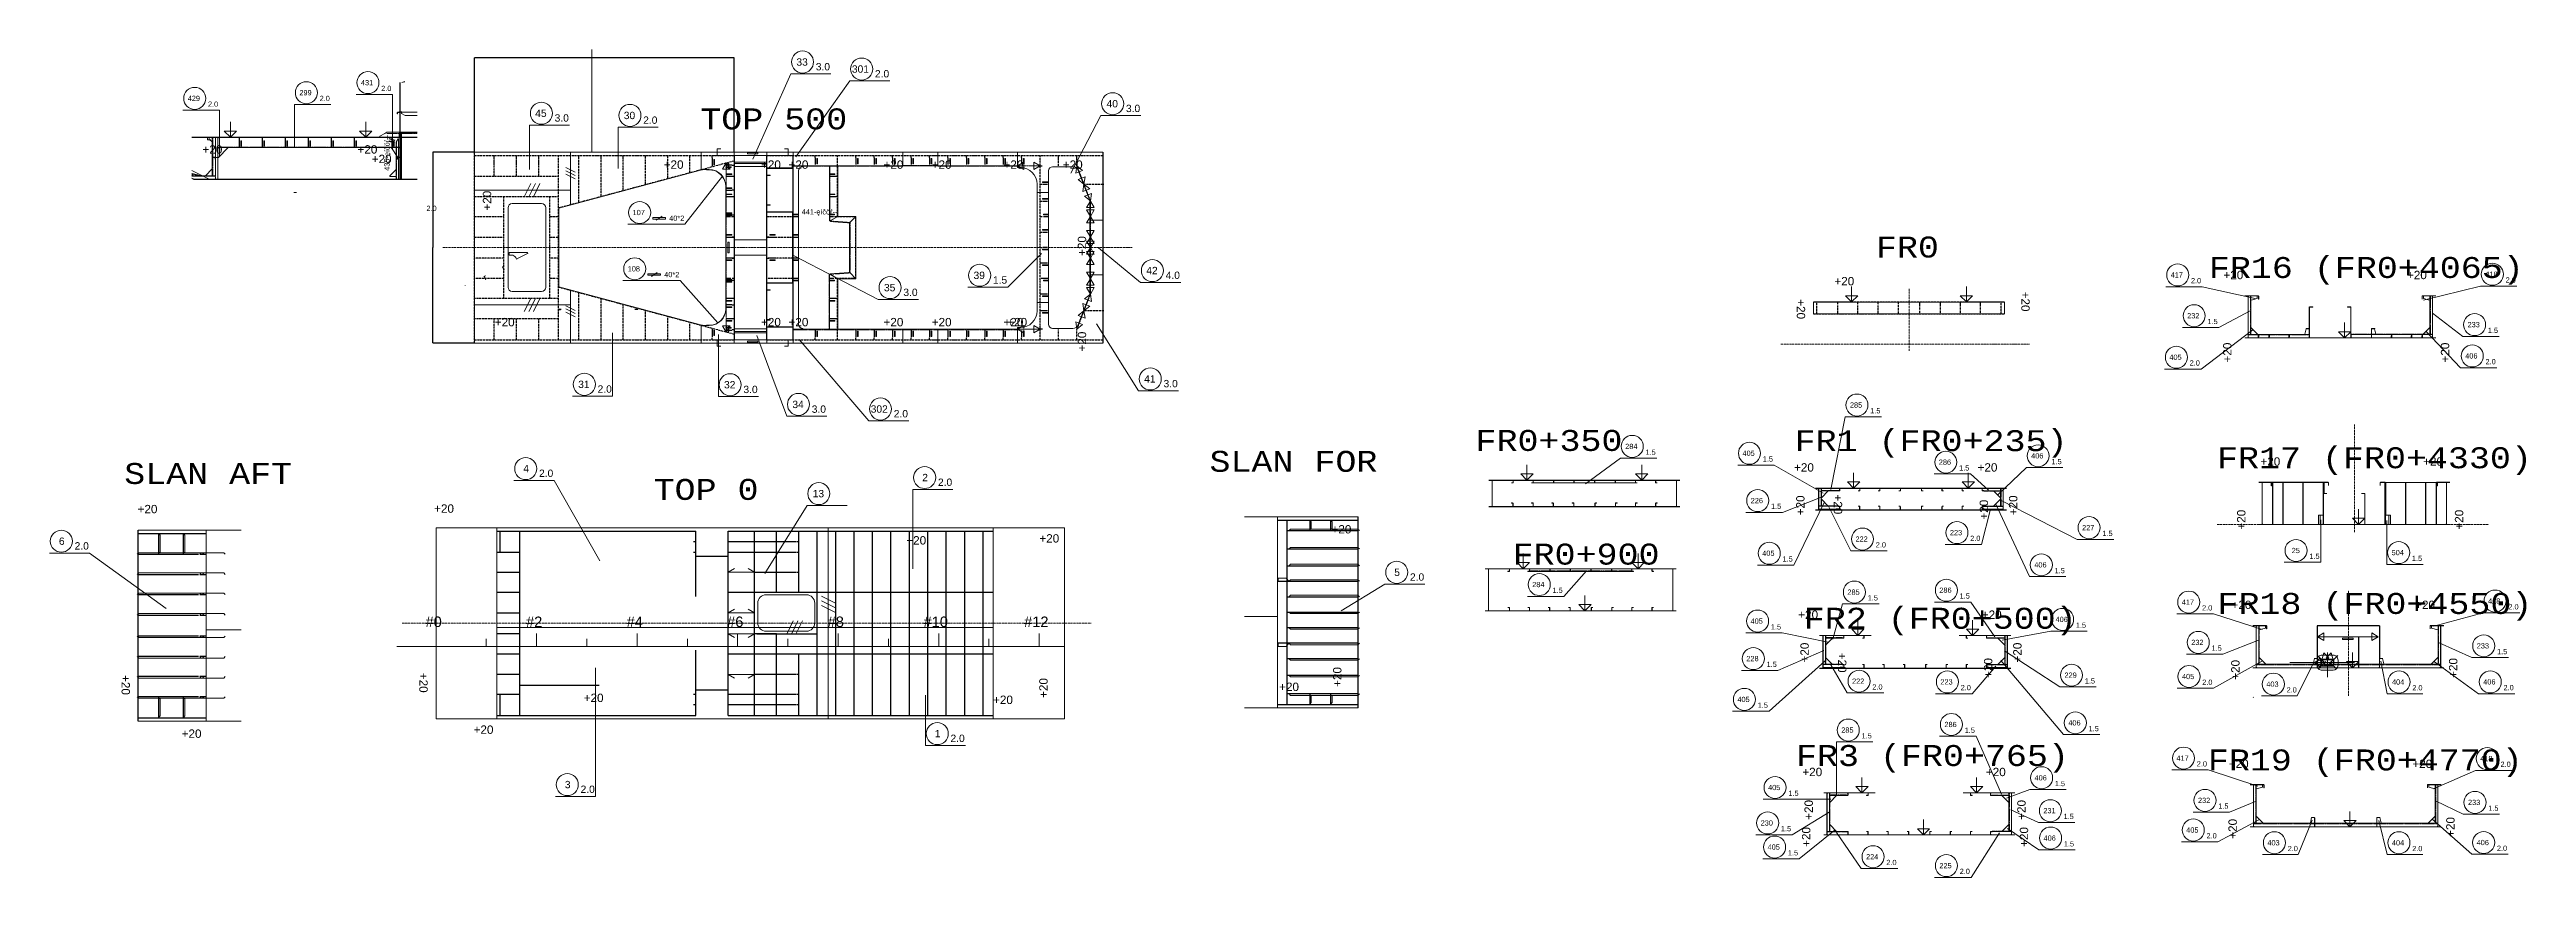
# Model space of a CAD drawing. Header units: inches. Extents: x -13175 to 44880, y -10439 to 22675.
# Drawn here: x -9483 to 20083, y 12795 to 22675 of the extents above; entities that cross this region are included whole.
import ezdxf

# ---------------------------------------------------------------- set-up
doc = ezdxf.new("R2010")
doc.units = ezdxf.units.IN
doc.header["$MEASUREMENT"] = 0
for name, pattern in [('Dashed', [10, 7.5, -2.5]), ('Dashed_dotted', [34, 24, -5, 0, -5]), ('Short_dashed', [5, 3.75, -1.25])]:
    doc.linetypes.add(name, pattern=pattern)
doc.layers.get('0').update_dxf_attribs({"linetype": 'CONTINUOUS'})
doc.layers.get('Defpoints').update_dxf_attribs({"linetype": 'CONTINUOUS'})
doc.styles.add('Style_ARIAL', font='ARIAL')
doc.styles.add('Style_Courier_New', font='Courier New')
doc.dimstyles.new('ISO-25', dxfattribs={"dimtxt": 2.5, "dimasz": 2.5, "dimexe": 0.18, "dimexo": 0.625, "dimgap": 0.09, "dimtad": 1, "dimtih": 1, "dimtoh": 1, "dimdec": 4, "dimzin": 0, "dimdsep": 46, "dimtxsty": 'Standard', "dimcen": 0.09, "dimdle": 0.38, "dimadec": 0, "dimazin": 0, "dimtfac": 1, "dimtdec": 4, "dimtofl": 0, "dimtmove": 0, "dimatfit": 3, "dimfxl": 1, "dimtolj": 1, "dimtzin": 0, "dimarcsym": 0})

msp = doc.modelspace()

# ---------------------------------------------------------------- texts
at = {"color": 1, "lineweight": 0, "style": 'Style_ARIAL'}
for s, height, p in [('33', 87.5, (-568.17645, 22483.03199)), ('3.0', 87.5, (-336.74716, 22426.97883)), ('301', 87.5, (94.22742, 22398.93012)), ('299', 62.622309, (-6501.01048, 22128.91211)), ('431', 62.622309, (-5766.21875, 22249.1178)), ('2.0', 62.622309, (-5524.20963, 22180.62568)), ('2.0', 87.5, (369.40709, 22342.87696)), ('429', 62.622309, (-7833.8087, 22060.98914)), ('2.0', 62.622309, (-7591.79953, 21992.49701)), ('2.0', 62.622309, (-6259.00134, 22060.41999)), ('45', 87.5, (-3685.47477, 21871.47956)), ('3.0', 87.5, (-3454.04528, 21815.4264)), ('30', 87.5, (-2628.55433, 21845.21613)), ('40', 87.5, (3133.97924, 21985.07819)), ('3.0', 87.5, (3365.40929, 21929.02503)), ('2.0', 87.5, (-2397.12504, 21789.16297)), ('2.0', 62.622309, (-4984.25416, 20748.20838)), ('107', 62.622309, (-2522.79528, 20699.10254)), ('40*2', 62.622309, (-2086.65713, 20630.61042)), ('108', 62.622309, (-2581.67056, 20027.24662)), ('40*2', 62.622309, (-2145.53241, 19958.75296)), ('35', 87.5, (477.14559, 19790.38215)), ('3.0', 87.5, (708.57488, 19734.32746)), ('39', 87.5, (1546.35411, 19937.25257)), ('1.5', 87.5, (1777.78417, 19881.19788)), ('42', 87.5, (3608.15984, 19994.01374)), ('4.0', 87.5, (3839.58989, 19937.95905)), ('417', 62.622309, (15836.10784, 19954.62851)), ('2.0', 62.622309, (16078.11681, 19886.13486)), ('418', 62.622309, (19592.01451, 19962.48908)), ('2.0', 62.622309, (19834.02501, 19893.99543)), ('232', 62.622309, (16032.61815, 19467.28186)), ('1.5', 62.622309, (16274.62712, 19398.78821)), ('233', 62.622309, (19379.78307, 19361.16614)), ('1.5', 62.622309, (19621.79357, 19292.67249)), ('405', 62.622309, (15820.38671, 18972.07465)), ('2.0', 62.622309, (16062.39568, 18903.581)), ('406', 62.622309, (19352.27147, 18987.79502)), ('2.0', 62.622309, (19594.28197, 18919.30137)), ('31', 87.5, (-3172.68962, 18636.26456)), ('2.0', 87.5, (-2941.26033, 18580.20987)), ('32', 87.5, (-1432.10353, 18631.38938)), ('3.0', 87.5, (-1200.67424, 18575.33469)), ('41', 87.5, (3582.87831, 18701.06025)), ('3.0', 87.5, (3814.30761, 18645.00556)), ('34', 87.5, (-616.37629, 18396.27967)), ('3.0', 87.5, (-384.947, 18340.22498)), ('302', 87.5, (318.85167, 18341.73407)), ('2.0', 87.5, (594.03173, 18285.67939)), ('285', 62.622309, (12007.49608, 18401.61414)), ('1.5', 62.622309, (12249.50505, 18333.12049)), ('284', 62.622309, (9324.8911, 17907.66272)), ('1.5', 62.622309, (9566.90007, 17839.16907)), ('405', 62.622309, (10724.72325, 17825.98929)), ('1.5', 62.622309, (10966.73223, 17757.49564)), ('286', 62.622309, (13068.6762, 17719.65537)), ('406', 62.622309, (14170.52098, 17795.37024)), ('1.5', 62.622309, (14412.52996, 17726.87659)), ('4', 87.5, (-3828.0878, 17630.93238)), ('2.0', 87.5, (-3640.40851, 17574.87769)), ('2', 87.5, (933.76104, 17523.78974)), ('2.0', 87.5, (1121.44109, 17467.73505)), ('1.5', 62.622309, (13310.68517, 17651.16172)), ('13', 87.5, (-373.59294, 17331.96616)), ('226', 62.622309, (10823.38353, 17261.57355)), ('1.5', 62.622309, (11065.39251, 17193.0799)), ('6', 87.5, (-9371.46434, 16764.05539)), ('222', 62.622309, (12073.61547, 16801.68815)), ('223', 62.622309, (13201.03093, 16879.34623)), ('2.0', 62.622309, (13443.03991, 16810.85257)), ('227', 62.622309, (14778.66307, 16938.06128)), ('1.5', 62.622309, (15020.67205, 16869.56763)), ('2.0', 87.5, (-9183.78505, 16708.00071)), ('405', 62.622309, (10960.89574, 16632.89847)), ('1.5', 62.622309, (11202.90471, 16564.40482)), ('2.0', 62.622309, (12315.62444, 16733.19449)), ('406', 62.622309, (14208.45281, 16494.32425)), ('25', 62.622309, (17280.49871, 16665.521)), ('1.5', 62.622309, (17491.19664, 16597.02735)), ('504', 62.622309, (18473.70397, 16640.80787)), ('1.5', 62.622309, (18715.71294, 16572.31421)), ('5', 87.5, (6567.93767, 16392.44819)), ('2.0', 87.5, (6755.61772, 16336.3935)), ('284', 62.622309, (8215.21398, 16259.21836)), ('1.5', 62.622309, (14450.46178, 16425.8306)), ('1.5', 62.622309, (8457.22295, 16190.72471)), ('285', 62.622309, (11977.1494, 16168.68644)), ('1.5', 62.622309, (12219.15837, 16100.19278)), ('286', 62.622309, (13074.71105, 16191.51358)), ('1.5', 62.622309, (13316.72002, 16123.01993)), ('417', 62.622309, (15968.48851, 16049.25666)), ('2.0', 62.622309, (16210.49749, 15980.763)), ('418', 62.622309, (19624.91857, 16061.76658)), ('2.0', 62.622309, (19866.92907, 15993.27292)), ('#0', 125, (-4995.3082, 15783.5691)), ('#2', 125, (-3795.30829, 15783.5691)), ('#4', 125, (-2595.3081, 15783.5691)), ('#6', 125, (-1395.3081, 15783.5691)), ('#8', 125, (-195.3081, 15783.5691)), ('#10', 125, (949.55922, 15783.5691)), ('#12', 125, (2149.55922, 15783.5691)), ('405', 62.622309, (10821.7188, 15822.86734)), ('1.5', 62.622309, (11063.72777, 15754.37369)), ('406', 62.622309, (14462.00353, 15843.18747)), ('1.5', 62.622309, (14704.0125, 15774.69382)), ('228', 62.622309, (10770.92076, 15375.83747)), ('232', 62.622309, (16081.73772, 15568.85657)), ('1.5', 62.622309, (16323.74669, 15500.36292)), ('233', 62.622309, (19489.7318, 15527.76389)), ('1.5', 62.622309, (19731.7423, 15459.27024)), ('1.5', 62.622309, (11012.92974, 15307.34382)), ('222', 62.622309, (12032.90197, 15105.97739)), ('2.0', 62.622309, (12274.91094, 15037.48374)), ('223', 62.622309, (13087.17137, 15097.58735)), ('2.0', 62.622309, (13329.18035, 15029.09369)), ('229', 62.622309, (14568.6823, 15177.72193)), ('1.5', 62.622309, (14810.69127, 15109.22828)), ('405', 62.622309, (15971.01079, 15161.86728)), ('2.0', 62.622309, (16213.01976, 15093.37363)), ('403', 62.622309, (16977.7567, 15070.64719)), ('404', 62.622309, (18478.37621, 15096.14997)), ('2.0', 62.5, (18720.38518, 15027.65632)), ('406', 62.622309, (19567.14879, 15097.49732)), ('2.0', 62.622309, (19809.15929, 15029.00367)), ('405', 62.622309, (10664.24352, 14888.1681)), ('1.5', 62.622309, (10906.25249, 14819.67444)), ('2.0', 62.5, (17219.76567, 15002.15354)), ('1', 87.5, (1083.52147, 14467.72437)), ('2.0', 87.5, (1271.20153, 14411.66968)), ('285', 62.622309, (11904.10253, 14522.54233)), ('1.5', 62.622309, (12146.1115, 14454.04868)), ('286', 62.622309, (13135.28081, 14589.11948)), ('1.5', 62.622309, (13377.28978, 14520.62583)), ('406', 62.622309, (14614.40068, 14608.77433)), ('1.5', 62.622309, (14856.40966, 14540.28067)), ('417', 62.622309, (15905.52617, 14187.46924)), ('418', 62.622309, (19530.97631, 14182.51014)), ('3', 87.5, (-3332.10925, 13859.67002)), ('405', 62.622309, (11030.5277, 13836.99851)), ('406', 62.622309, (14211.3474, 13952.80127)), ('1.5', 62.622309, (14453.35637, 13884.30762)), ('2.0', 62.622309, (16147.53514, 14118.97559)), ('2.0', 62.622309, (19772.9868, 14114.01648)), ('2.0', 87.5, (-3144.42977, 13803.61571)), ('1.5', 62.622309, (11272.53667, 13768.50524)), ('231', 62.622309, (14316.1234, 13560.22963)), ('232', 62.622309, (16162.19731, 13683.47678)), ('1.5', 62.622309, (16404.20629, 13614.98351)), ('233', 62.622309, (19385.08397, 13658.79683)), ('1.5', 62.622309, (19627.09142, 13590.30356)), ('230', 62.622309, (10941.74138, 13414.40863)), ('1.5', 62.622309, (11183.75035, 13345.91536)), ('1.5', 62.622309, (14558.13237, 13491.73636)), ('405', 62.622309, (16021.86376, 13329.58197)), ('2.0', 62.622309, (16263.87273, 13261.0887)), ('405', 62.622309, (11024.78276, 13126.22619)), ('1.5', 62.622309, (11266.79174, 13057.73291)), ('224', 62.622309, (12199.90483, 13010.72287)), ('406', 62.622309, (14318.87761, 13233.17122)), ('1.5', 62.622309, (14560.88658, 13164.67795)), ('403', 62.622309, (16990.52373, 13177.26264)), ('2.0', 62.5, (17232.5327, 13108.76937)), ('404', 62.622309, (18476.86711, 13177.26264)), ('2.0', 62.5, (18718.87609, 13108.76937)), ('406', 62.622309, (19488.24254, 13180.3823)), ('2.0', 62.622309, (19730.25304, 13111.88903)), ('2.0', 62.622309, (12441.91381, 12942.2296)), ('225', 62.622309, (13075.35802, 12904.32868)), ('2.0', 62.622309, (13317.36699, 12835.83541))]:
    msp.add_text(s, height=height, dxfattribs=at).set_placement(p)
at = {"color": 7, "lineweight": 0, "style": 'Style_Courier_New'}
for s, p in [('TOP 500', (-1715.37684, 21722.82386)), ('FR0', (12317.67522, 20193.40415)), ('FR16 (FR0+4065)', (16291.91991, 19949.24445)), ('FR0+350', (7538.08232, 17885.13694)), ('FR1 (FR0+235)', (11347.08348, 17882.58719)), ('SLAN AFT', (-8591.9546, 17490.70334)), ('SLAN FOR', (4362.41857, 17635.7511)), ('FR17 (FR0+4330)', (16389.10009, 17678.46351)), ('TOP 0', (-2272.56373, 17300.84205)), ('FR0+900', (7980.77642, 16528.42154)), ('FR2 (FR0+500)', (11456.66753, 15763.18717)), ('FR18 (FR0+4550)', (16394.75652, 15939.607)), ('FR3 (FR0+765)', (11363.72319, 14124.65186)), ('FR19 (FR0+4770)', (16279.91735, 14072.12195))]:
    msp.add_text(s, height=250, dxfattribs=at).set_placement(p)
at = {"color": 2, "lineweight": 0, "style": 'Style_ARIAL'}
msp.add_text('435-ęíčöŕ--', height=62.5, rotation=90, dxfattribs=at).set_placement((-5424.11403, 21228.91822))
at = {"color": 3, "lineweight": 0, "style": 'Style_ARIAL'}
for p in [(-7657.46621, 21433.48212), (-5807.15579, 21433.48212), (-5637.00975, 21319.85297), (-2152.39352, 21252.35572), (-990.76861, 21252.35572), (-662.01877, 21252.35572), (471.64327, 21252.35572), (1046.8691, 21252.35572), (1904.11855, 21252.35572), (2611.86849, 21252.35572), (11821.69133, 19860.83503), (16465.57408, 19934.85389), (18656.64769, 19934.85389), (-4168.36871, 19372.35618), (-990.76861, 19372.35618), (-662.01877, 19372.35618), (471.64327, 19372.35618), (1046.8691, 19372.35618), (1904.11855, 19372.35618), (1948.86876, 19372.35618), (11339.89354, 17638.29169), (13530.96715, 17638.29169), (16907.45488, 17708.56223), (18849.679, 17708.56223), (-8432.20481, 17141.04438), (-4892.54254, 17147.21885), (743.70748, 16768.08753), (2331.83232, 16791.32972), (5819.17516, 16900.03562), (11390.40624, 15880.93085), (13581.47985, 15880.93085), (16562.6032, 15998.18396), (18753.67681, 15998.18396), (5194.02486, 15020.03531), (-3107.5426, 14888.08722), (1779.33217, 14864.84504), (-7906.05601, 14461.04407), (-4421.29248, 14508.95591), (16529.4428, 14100.72608), (18720.51641, 14100.72608), (11439.17485, 14003.56498), (13630.24846, 14003.56498)]:
    msp.add_text('+20', height=100, dxfattribs=at).set_placement(p)
for rotation, p in [(90, (-4211.13108, 20753.35517)), (90, (2890.36885, 20211.85584)), (270, (11372.69078, 19695.33515)), (270, (14052.69109, 19786.33551)), (90, (2890.36885, 19071.85569)), (90, (16561.11089, 18940.80405)), (90, (19161.11089, 18940.80405)), (90, (11465.43065, 17117.2544)), (270, (11814.6021, 17365.62247)), (90, (13656.25859, 17065.62247)), (90, (14005.43004, 17117.2544)), (90, (16728.30449, 16946.06223)), (90, (19328.30449, 16946.06223)), (90, (11515.94335, 15360.30555)), (270, (11864.97136, 15476.66602)), (90, (13706.91472, 15176.66602)), (90, (14055.94274, 15360.30555)), (90, (16658.14, 15154.13413)), (90, (19258.14, 15176.2342)), (270, (-8623.86035, 15210.04462)), (270, (-5069.41756, 15237.08701)), (90, (2430.58263, 14937.08701)), (90, (5937.48494, 15069.03586)), (90, (11564.71196, 13482.52768)), (90, (14104.71135, 13482.52768)), (90, (11534.71166, 13159.51552)), (90, (14134.71166, 13159.51552)), (90, (16624.9796, 13256.67624)), (90, (19224.9796, 13278.77593))]:
    msp.add_text('+20', height=100, rotation=rotation, dxfattribs=at).set_placement(p)
at = {"color": 2, "lineweight": 0, "style": 'Style_ARIAL'}
msp.add_text('441-ęíčöŕ--', height=62.5, dxfattribs=at).set_placement((-504.98141, 20707.35602))

# ---------------------------------------------------------------- blocks, each defined once
blk = doc.blocks.new('*D0')
at = {"color": 0, "lineweight": -2}
for p, q in [((-4412, 21452), (-4906, 21452)), ((-4906, 21450), (-4906, 20314)), ((-4906, 19175), (-4906, 20311)), ((-4412, 19172), (-4906, 19172))]:
    blk.add_line(p, q, dxfattribs=at)
at = {"color": 0}
for points in [[(-4906, 21450), (-4906, 21450), (-4906, 21452)], [(-4906, 19175), (-4906, 19175), (-4906, 19172)]]:
    blk.add_solid(points, dxfattribs=at)
at = {"layer": 'Defpoints', "color": 0}
for p in [(-4906, 21452), (-4411, 21452), (-4411, 19172)]:
    blk.add_point(p, dxfattribs=at)
at = {"color": 0, "insert": (-4906, 20312), "char_height": 2.5, "attachment_point": 5}
blk.add_mtext('\\A1;2279.9995', dxfattribs=at)
blk = doc.blocks.new('*D1')
at = {"color": 0, "lineweight": -2}
for p, q in [((-4411, 21453), (-4411, 22576)), ((-1312, 22575), (-4409, 22575)), ((-1310, 21453), (-1310, 22576))]:
    blk.add_line(p, q, dxfattribs=at)
at = {"color": 0}
for points in [[(-4409, 22576), (-4409, 22575), (-4411, 22575)], [(-1312, 22576), (-1312, 22575), (-1310, 22575)]]:
    blk.add_solid(points, dxfattribs=at)
at = {"layer": 'Defpoints', "color": 0}
for p in [(-4411, 22575), (-4411, 21452), (-1310, 21452)]:
    blk.add_point(p, dxfattribs=at)
at = {"color": 0, "insert": (-2860, 22577), "char_height": 2.5, "attachment_point": 5}
blk.add_mtext('\\A1;3101.4999', dxfattribs=at)

# ---------------------------------------------------------------- dimensions: what is measured, and where the dimension line sits
at = {"color": 1}
dim = msp.add_linear_dim(base=(-4411.13108, 22575.3675), p1=(-1309.63115, 21452.35572), p2=(-4411.13108, 21452.35572), dimstyle='ISO-25', dxfattribs=at)
dim.commit()
dim.dimension.update_dxf_attribs({"geometry": '*D1', "text_midpoint": (-2860.38112, 22576.7075)})
dim = msp.add_linear_dim(base=(-4906.0727, 21452.35572), p1=(-4411.13108, 19172.35618), p2=(-4411.13108, 21452.35572), angle=90, dimstyle='ISO-25', dxfattribs=at)
dim.commit()
dim.dimension.update_dxf_attribs({"geometry": '*D0', "text_midpoint": (-4906.0727, 20312.35595)})

# ---------------------------------------------------------------- linework, layer by layer
at = {"color": 7, "lineweight": 0}
for p, q in [((-3011.13108, 21452.35572), (-3011.13108, 22675.3675)), ((17680.63604, 15350.68717), (17600.41906, 15430.90339)), ((17708.14, 15185.72287), (17708.14, 15480.8866)), ((17731.26775, 15346.31171), (17829.87462, 15444.91858)), ((17260.02294, 15358.18457), (18029.2368, 15358.18457)), ((17600.42058, 15285.46424), (17686.15056, 15371.19422)), ((17815.85942, 15285.465), (17737.53759, 15363.78684))]:
    msp.add_line(p, q, dxfattribs=at)
at = {"color": 3, "lineweight": 0}
for p, q in [((-5300.76274, 21126.66755), (-5300.76274, 22281.56562)), ((-5299.20968, 21126.66755), (-5299.20968, 22281.56562)), ((-5242.5476, 22293.26758), (-5278.51685, 22283.9582)), ((-5241.86162, 22290.61713), (-5277.83059, 22281.30622)), ((-5300.76274, 21926.66755), (-5327.219, 21926.66755)), ((-5300.76274, 21925.16761), (-5327.219, 21925.16761)), ((-5300.76274, 21626.66755), (-7785.42642, 21626.66755)), ((-5282.88773, 21626.66755), (-7785.42642, 21626.66755)), ((-7592.0329, 21626.66755), (-7596.86259, 21621.66724)), ((-7540.35596, 21626.66755), (-7596.86259, 21626.66755)), ((-7596.86259, 21603.16748), (-7592.0329, 21598.16718)), ((-7578.37113, 21601.11213), (-7578.37113, 21626.66755)), ((-7576.81826, 21601.11213), (-7576.81826, 21626.66755)), ((-7540.35596, 21621.66724), (-7545.18556, 21626.66755)), ((-7501.71899, 21626.66755), (-7534.56038, 21626.66755)), ((-7501.71899, 21166.66694), (-7501.71899, 21626.66755)), ((-7474.84349, 21126.66755), (-7474.84349, 21626.66755)), ((-7473.29272, 21626.66755), (-7473.29272, 21512.66761)), ((-5300.76493, 21626.66755), (-7473.29272, 21626.66755)), ((-7473.29053, 21126.66755), (-7473.29053, 21626.66755)), ((-5316.68919, 21126.66755), (-5316.68919, 21611.66816)), ((-5300.76493, 21512.66761), (-5300.76493, 21626.66755)), ((-5093.70726, 21629.66742), (-5299.20968, 21629.66742)), ((-5093.70726, 21626.66755), (-5299.20968, 21626.66755)), ((-5282.88773, 21126.66755), (-5282.88773, 21626.66755)), ((-7474.84349, 21388.16657), (-7501.29966, 21388.16657)), ((-7474.84349, 21386.66663), (-7501.29966, 21386.66663)), ((-5300.76274, 21386.66663), (-5327.219, 21386.66663)), ((-5300.76274, 21385.16669), (-5327.219, 21385.16669)), ((-4411.13108, 21452.35572), (-4411.13108, 19172.35618)), ((-1309.63115, 21452.35572), (-4411.13108, 21452.35572)), ((-3264.63126, 20819.86823), (-3264.63126, 21452.35572)), ((-1704.63122, 21237.66303), (-1704.63122, 21452.35572)), ((-1309.63115, 19172.35618), (-1309.63115, 21452.35572)), ((-923.13136, 21452.35572), (-1309.63115, 21452.35572)), ((-1309.63115, 19212.35556), (-1309.63115, 21412.35633)), ((-1308.13121, 19212.35556), (-1308.13121, 21412.35633)), ((-1308.13121, 21315.35621), (-924.6313, 21315.35621)), ((-924.6313, 19212.35556), (-924.6313, 21412.35633)), ((-923.13136, 21452.35572), (-923.13136, 21262.35633)), ((-606.63127, 21452.35572), (-923.13136, 21452.35572)), ((-923.13136, 19212.35556), (-923.13136, 21412.35633)), ((-609.63115, 19212.35633), (-609.63115, 21412.35633)), ((-606.63127, 21452.35572), (-606.63127, 21293.35608)), ((700.3687, 21452.35572), (-606.63127, 21452.35572)), ((-606.63127, 19212.35633), (-606.63127, 21412.35633)), ((700.3687, 21452.35572), (700.3687, 21293.35608)), ((1120.3684, 21452.35572), (700.3687, 21452.35572)), ((700.3687, 21293.35608), (700.3687, 21452.35572)), ((1120.3684, 21293.35608), (1120.3684, 21452.35572)), ((1120.3684, 21452.35572), (1120.3684, 21293.35608)), ((2070.3684, 21452.35572), (1120.3684, 21452.35572)), ((3090.36885, 21452.35572), (2070.3684, 21452.35572)), ((2070.3684, 21293.35608), (2070.3684, 21452.35572)), ((3090.36885, 19172.35618), (3090.36885, 21452.35572)), ((3090.36885, 20312.35633), (3090.36885, 21452.35572)), ((3092.36852, 19172.35618), (3092.36852, 21452.35572)), ((-7785.42642, 21233.08844), (-7578.40947, 21126.66755)), ((-7785.42642, 21166.66694), (-7771.31509, 21166.66694)), ((-7785.42642, 21139.08057), (-7759.54455, 21126.66755)), ((-7785.42642, 21136.84821), (-7760.41526, 21124.85175)), ((-7785.42642, 21135.96015), (-7767.34847, 21126.66755)), ((-7767.34847, 21126.66755), (-7501.71899, 21126.66755)), ((-5093.70726, 21126.66755), (-7759.54446, 21126.66755)), ((-5093.70726, 21124.66712), (-7759.54446, 21124.66712)), ((-7578.40947, 21126.66755), (-5282.88773, 21126.66755)), ((-7534.56038, 21166.66694), (-7501.71899, 21166.66694)), ((-7501.71899, 21126.66755), (-7501.71899, 21160.66718)), ((-5341.32031, 21126.66755), (-5316.68919, 21126.66755)), ((-4411.13108, 20997.35541), (-3264.63126, 20997.35541)), ((-3738.88663, 21075.633), (-3817.1646, 20919.0763)), ((-3684.09213, 21075.633), (-3762.36991, 20919.0763)), ((-3629.29763, 21075.633), (-3707.57541, 20919.0763)), ((-3320.32966, 21266.20002), (-3208.93267, 21210.50086)), ((-3320.32966, 21227.21076), (-3208.93267, 21171.5116)), ((-3320.32966, 21188.2215), (-3208.93267, 21132.52234)), ((-923.13136, 21262.35633), (-609.63115, 21262.35633)), ((-606.63127, 21287.35633), (-606.63127, 19337.35633)), ((-541.63112, 19397.35618), (-541.63112, 21227.35572)), ((-73.13136, 21287.35633), (-168.63116, 21287.35633)), ((-73.13136, 20684.35645), (-73.13136, 21287.35633)), ((-6533.67628, 20970.49384), (-6567.48365, 20970.49384)), ((-923.13136, 20733.357), (-923.13136, 19891.35642)), ((-609.63115, 20733.357), (-923.13136, 20733.357)), ((-609.63115, 19891.35642), (-609.63115, 20733.357)), ((2305.36901, 20967.35511), (2440.36885, 20967.35511)), ((-168.63116, 20629.21882), (-73.13136, 20684.35645)), ((-73.13136, 20684.35645), (-163.81663, 20631.99897)), ((-163.81663, 20631.99897), (-163.80099, 20631.99744)), ((142.3689, 20684.35645), (-73.13136, 20684.35645)), ((67.76868, 20615.3379), (72.97612, 20614.96405)), ((72.97612, 20614.96405), (142.3689, 20684.35645)), ((142.3689, 20684.35645), (73.36866, 20615.35621)), ((73.36866, 20615.35621), (73.36866, 20609.35645)), ((142.3689, 19940.35621), (142.3689, 20684.35645)), ((2935.36855, 20637.35633), (3090.36885, 20637.35633)), ((3090.36885, 19172.35618), (3090.36885, 20312.35633)), ((-923.13136, 19891.35642), (-609.63115, 19891.35642)), ((-168.63116, 19995.49308), (-73.13136, 19940.35621)), ((-163.81663, 19992.71445), (-163.80099, 19992.71521)), ((-73.13136, 19940.35621), (-163.81663, 19992.71445)), ((142.3689, 19940.35621), (-73.13136, 19940.35621)), ((-73.13136, 19940.35621), (-73.13136, 19337.35633)), ((67.76868, 20009.374), (72.97612, 20009.7486)), ((72.97612, 20009.7486), (142.3689, 19940.35621)), ((73.36866, 20015.35621), (73.36866, 20009.35645)), ((73.36866, 20009.35645), (142.3689, 19940.35621)), ((3090.36885, 19987.35556), (2935.36855, 19987.35556)), ((-4411.13108, 19627.35572), (-3264.63126, 19627.35572)), ((-3738.88663, 19705.63331), (-3817.1646, 19549.07813)), ((-3684.09213, 19705.63331), (-3762.36991, 19549.07813)), ((-3629.29763, 19705.63331), (-3707.57541, 19549.07813)), ((-3320.32966, 19618.68644), (-3208.93267, 19562.98804)), ((-3320.32966, 19579.69794), (-3208.93267, 19523.99955)), ((-3320.32966, 19540.70868), (-3208.93267, 19485.01029)), ((-3264.63126, 19172.35618), (-3264.63126, 19804.8429)), ((-2496.63104, 19575.35605), (-2461.63119, 19575.35605)), ((-2496.63104, 19572.35618), (-2461.63119, 19572.35618)), ((2305.36901, 19657.35602), (2440.36885, 19657.35602)), ((11572.69078, 19520.83564), (11572.69078, 19660.83503)), ((11572.69078, 19660.83503), (13852.69109, 19660.83503)), ((13852.68956, 19660.83503), (11572.69078, 19660.83503)), ((13852.69109, 19520.83564), (11572.69078, 19520.83564)), ((13852.69109, 19660.83503), (13852.69109, 19520.83564)), ((16880.18438, 19736.85355), (16721.1115, 19736.85355)), ((16880.18438, 19734.85389), (16721.1115, 19734.85389)), ((16759.61095, 19234.85389), (16759.61095, 19734.85389)), ((16761.11089, 19734.85389), (16786.61138, 19734.85389)), ((16761.11089, 19274.85404), (16761.11089, 19734.85389)), ((16761.11089, 19234.85389), (16761.11089, 19734.85389)), ((17489.11077, 19344.85373), (17489.11077, 19604.85358)), ((17491.11119, 19344.85373), (17491.11119, 19604.85358)), ((17986.11089, 19234.85389), (17986.11089, 19604.85358)), ((17988.11132, 19234.85389), (17988.11132, 19604.85358)), ((18842.0374, 19736.85355), (19001.11028, 19736.85355)), ((18842.0374, 19734.85389), (19001.11028, 19734.85389)), ((18961.11089, 19734.85389), (18935.6104, 19734.85389)), ((18961.11089, 19274.85404), (18961.11089, 19734.85389)), ((18961.11089, 19234.85389), (18961.11089, 19734.85389)), ((18962.61083, 19234.85389), (18962.61083, 19734.85389)), ((-1704.63122, 19172.35618), (-1704.63122, 19387.04963)), ((-1308.13121, 19309.35569), (-924.6313, 19309.35569)), ((-923.13136, 19172.35618), (-923.13136, 19362.35556)), ((-923.13136, 19362.35556), (-609.63115, 19362.35556)), ((-606.63127, 19172.35618), (-606.63127, 19331.35581)), ((-73.13136, 19337.35633), (-168.63116, 19337.35633)), ((700.3687, 19331.35581), (700.3687, 19172.35618)), ((700.3687, 19172.35618), (700.3687, 19331.35581)), ((1120.3684, 19331.35581), (1120.3684, 19172.35618)), ((1120.3684, 19172.35618), (1120.3684, 19331.35581)), ((2070.3684, 19331.35581), (2070.3684, 19172.35618)), ((19001.11028, 19234.85389), (16721.1115, 19234.85389)), ((19001.11028, 19232.85422), (16721.1115, 19232.85422)), ((16786.61138, 19274.85404), (16761.11089, 19274.85404)), ((16761.11089, 19234.85389), (16761.11089, 19268.85352)), ((17489.11077, 19234.85389), (16761.11089, 19234.85389)), ((17489.11077, 19234.85389), (17489.11077, 19338.92722)), ((17489.11077, 19268.85352), (17489.11077, 19234.85389)), ((17491.11119, 19234.85389), (17491.11119, 19338.92722)), ((17988.11132, 19268.85352), (17988.11132, 19234.85389)), ((17988.11132, 19234.85389), (18961.11089, 19234.85389)), ((18231.11058, 19234.85389), (18231.11058, 19338.92722)), ((18233.11101, 19234.85389), (18233.11101, 19338.92722)), ((18935.6104, 19274.85404), (18961.11089, 19274.85404)), ((18961.11089, 19234.85389), (18961.11089, 19268.85352)), ((-4411.13108, 19172.35618), (-1309.63115, 19172.35618)), ((-923.13136, 19172.35618), (-1309.63115, 19172.35618)), ((-606.63127, 19172.35618), (-923.13136, 19172.35618)), ((700.3687, 19172.35618), (-606.63127, 19172.35618)), ((1120.3684, 19172.35618), (700.3687, 19172.35618)), ((2070.3684, 19172.35618), (1120.3684, 19172.35618)), ((2070.3684, 19172.35618), (3090.36885, 19172.35618)), ((9977.45916, 17534.09095), (7697.46038, 17534.09095)), ((7735.95983, 17220.29776), (7735.95983, 17534.09095)), ((7737.45977, 17220.29776), (7737.45977, 17534.09095)), ((7985.95983, 17508.53629), (7985.95983, 17534.09095)), ((7987.45977, 17508.53629), (7987.45977, 17534.09095)), ((8225.95922, 17508.53629), (8225.95922, 17534.09095)), ((8227.45916, 17508.53629), (8227.45916, 17534.09095)), ((8227.45916, 17534.09095), (9447.45885, 17534.09095)), ((8227.45916, 17508.59122), (8227.45916, 17534.09095)), ((9444.40404, 17505.53641), (8230.51397, 17505.53641)), ((9447.45885, 17508.53629), (9447.45885, 17534.09095)), ((9447.45885, 17534.09095), (9447.45885, 17508.59122)), ((9448.95879, 17508.53629), (9448.95879, 17534.09095)), ((9687.45977, 17508.53629), (9687.45977, 17534.09095)), ((9688.9597, 17508.53629), (9688.9597, 17534.09095)), ((9937.45977, 17220.29776), (9937.45977, 17534.09095)), ((9938.9597, 17220.29776), (9938.9597, 17534.09095)), ((17047.37798, 17510.56189), (16888.3051, 17510.56189)), ((17047.37798, 17508.56223), (16888.3051, 17508.56223)), ((16926.80455, 17008.56223), (16926.80455, 17508.56223)), ((16928.30449, 17008.56223), (16928.30449, 17508.56223)), ((16928.30449, 17508.56223), (17666.30498, 17508.56223)), ((16928.30449, 17008.56223), (16928.30449, 17508.56223)), ((17660.05803, 17510.06217), (17053.30449, 17510.06217)), ((17660.05803, 17508.56223), (17053.30449, 17508.56223)), ((17714.80809, 17510.56189), (17660.05803, 17510.56189)), ((17714.80809, 17508.56223), (17660.05803, 17508.56223)), ((18341.80089, 17510.56189), (18396.55095, 17510.56189)), ((18341.80089, 17508.56223), (18396.55095, 17508.56223)), ((19128.30449, 17508.56223), (18393.30388, 17508.56223)), ((18393.30388, 17508.56223), (18393.30388, 17008.56223)), ((19009.23101, 17510.56189), (19168.30388, 17510.56189)), ((19009.23101, 17508.56223), (19168.30388, 17508.56223)), ((19128.30449, 17008.56223), (19128.30449, 17508.56223)), ((19128.30449, 17008.56223), (19128.30449, 17508.56223)), ((19129.80443, 17008.56223), (19129.80443, 17508.56223)), ((7697.45885, 17220.29776), (9977.45916, 17220.29776)), ((7697.45885, 17218.0654), (9977.45916, 17218.0654)), ((7985.45934, 17220.29776), (7985.45934, 17258.34021)), ((7987.45977, 17220.29776), (7987.45977, 17258.34021)), ((8225.45873, 17220.29776), (8225.45873, 17258.34021)), ((8227.45916, 17220.29776), (8227.45916, 17258.34021)), ((8465.45964, 17220.29776), (8465.45964, 17258.34021)), ((8467.46007, 17220.29776), (8467.46007, 17258.34021)), ((8710.45934, 17220.29776), (8710.45934, 17258.34021)), ((8712.45977, 17220.29776), (8712.45977, 17258.34021)), ((8962.45977, 17220.29776), (8962.45977, 17258.34021)), ((8964.45867, 17220.29776), (8964.45867, 17258.34021)), ((9207.45946, 17220.29776), (9207.45946, 17258.34021)), ((9209.45989, 17220.29776), (9209.45989, 17258.34021)), ((9447.45885, 17220.29776), (9447.45885, 17258.34021)), ((9449.45928, 17220.29776), (9449.45928, 17258.34021)), ((9687.45977, 17220.29776), (9687.45977, 17258.34021)), ((9689.45867, 17220.29776), (9689.45867, 17258.34021)), ((13875.42974, 17438.29169), (11595.43096, 17438.29169)), ((11595.43096, 17181.60148), (13875.43126, 17181.60148)), ((11595.43096, 17179.36911), (13875.43126, 17179.36911)), ((11633.93041, 17181.60148), (11633.93041, 17438.29169)), ((11635.43035, 17181.60148), (11635.43035, 17438.29169)), ((11635.43035, 17438.29169), (11660.93084, 17438.29169)), ((11635.43035, 17226.29142), (11635.43035, 17438.29169)), ((11660.93084, 17226.29142), (11635.43035, 17226.29142)), ((11635.43035, 17220.95313), (11635.43035, 17190.4943)), ((11635.43035, 17190.4943), (11883.42992, 17190.4943)), ((11665.43065, 17438.29169), (11883.93041, 17438.29169)), ((11665.43065, 17412.79197), (11665.43065, 17438.29169)), ((11883.93041, 17412.79197), (11865.43065, 17412.79197)), ((11883.42992, 17220.95313), (11865.43065, 17220.95313)), ((11883.42992, 17190.4943), (11883.42992, 17220.95313)), ((11883.43145, 17181.60148), (11883.43145, 17219.64393)), ((11883.93041, 17412.73703), (11883.93041, 17438.29169)), ((11883.93041, 17438.29169), (11883.93041, 17412.79197)), ((11885.43035, 17412.73703), (11885.43035, 17438.29169)), ((11885.43035, 17181.60148), (11885.43035, 17219.64393)), ((12123.43084, 17181.60148), (12123.43084, 17219.64393)), ((12123.93132, 17412.73703), (12123.93132, 17438.29169)), ((12125.43126, 17412.73703), (12125.43126, 17438.29169)), ((12125.43126, 17181.60148), (12125.43126, 17219.64393)), ((12363.43022, 17181.60148), (12363.43022, 17219.64393)), ((12363.93071, 17412.73703), (12363.93071, 17438.29169)), ((12365.43065, 17412.73703), (12365.43065, 17438.29169)), ((12365.43065, 17181.60148), (12365.43065, 17219.64393)), ((12608.43145, 17181.60148), (12608.43145, 17219.64393)), ((12608.93041, 17412.73703), (12608.93041, 17438.29169)), ((12610.43035, 17412.73703), (12610.43035, 17438.29169)), ((12610.43035, 17181.60148), (12610.43035, 17219.64393)), ((12860.43035, 17412.73703), (12860.43035, 17438.29169)), ((12860.43035, 17181.60148), (12860.43035, 17219.64393)), ((12861.93029, 17412.73703), (12861.93029, 17438.29169)), ((12862.43077, 17181.60148), (12862.43077, 17219.64393)), ((13105.43157, 17412.73703), (13105.43157, 17438.29169)), ((13105.43157, 17181.60148), (13105.43157, 17219.64393)), ((13106.93151, 17412.73703), (13106.93151, 17438.29169)), ((13107.43047, 17181.60148), (13107.43047, 17219.64393)), ((13345.43096, 17412.73703), (13345.43096, 17438.29169)), ((13345.43096, 17181.60148), (13345.43096, 17219.64393)), ((13346.9309, 17412.73703), (13346.9309, 17438.29169)), ((13347.43138, 17181.60148), (13347.43138, 17219.64393)), ((13585.43035, 17412.73703), (13585.43035, 17438.29169)), ((13585.43035, 17181.60148), (13585.43035, 17219.64393)), ((13586.93029, 17412.73703), (13586.93029, 17438.29169)), ((13805.43004, 17438.29169), (13586.93029, 17438.29169)), ((13586.93029, 17438.29169), (13586.93029, 17412.79197)), ((13586.93029, 17412.79197), (13605.43004, 17412.79197)), ((13587.43077, 17190.4943), (13587.43077, 17220.95313)), ((13587.43077, 17220.95313), (13605.43004, 17220.95313)), ((13587.43077, 17181.60148), (13587.43077, 17219.64393)), ((13835.43035, 17190.4943), (13587.43077, 17190.4943)), ((13805.43004, 17412.79197), (13805.43004, 17438.29169)), ((13835.43035, 17438.29169), (13809.92986, 17438.29169)), ((13809.92986, 17226.29142), (13835.43035, 17226.29142)), ((13835.43035, 17181.60148), (13835.43035, 17438.29169)), ((13835.43035, 17226.29142), (13835.43035, 17438.29169)), ((13835.43035, 17220.95313), (13835.43035, 17190.4943)), ((13836.93029, 17181.60148), (13836.93029, 17438.29169)), ((17656.30437, 17118.56208), (17656.30437, 17378.56192)), ((17658.3048, 17118.56208), (17658.3048, 17378.56192)), ((18153.30449, 17008.56223), (18153.30449, 17378.56192)), ((18155.30492, 17008.56223), (18155.30492, 17378.56192)), ((-8423.86035, 14661.04407), (-8423.86035, 16941.04438)), ((-8423.86035, 16941.04438), (-7614.40066, 16941.04438)), ((-7614.40066, 16941.04438), (-7614.40066, 14661.04407)), ((-7195.71456, 16941.04438), (-7614.40057, 16941.04438)), ((-7614.40057, 16941.04438), (-7614.40057, 14661.04407)), ((-4869.41756, 14688.08722), (-4869.41756, 16968.08753)), ((-4869.41756, 16968.08753), (-4144.41756, 16968.08753)), ((1780.58263, 16968.08753), (-4144.41756, 16968.08753)), ((-4144.41756, 16968.08753), (-4144.41756, 14688.08722)), ((-4144.41756, 16968.08753), (-4144.41756, 14688.08722)), ((-189.41783, 14688.08722), (-189.41783, 16968.08753)), ((1780.58263, 14688.08722), (1780.58263, 16968.08753)), ((2630.58263, 16968.08753), (1780.58263, 16968.08753)), ((1780.58263, 16968.08753), (1780.58263, 14688.08722)), ((2630.58263, 14688.08722), (2630.58263, 16968.08753)), ((5175.71584, 17100.03562), (4779.69304, 17100.03562)), ((6137.48494, 17100.03562), (5175.71508, 17100.03562)), ((5175.71508, 17100.03562), (5175.71508, 14820.03531)), ((5175.71584, 14820.03531), (5175.71584, 17100.03562)), ((6137.48494, 14820.03531), (6137.48494, 17100.03562)), ((19168.30388, 17008.56223), (16888.3051, 17008.56223)), ((19168.30388, 17006.56257), (16888.3051, 17006.56257)), ((17656.30437, 17008.56223), (16928.30449, 17008.56223)), ((17598.4049, 17116.56241), (17656.30437, 17116.56241)), ((17598.4049, 17008.56223), (17598.4049, 17116.56241)), ((17656.30437, 17008.56223), (17598.4049, 17008.56223)), ((17656.30437, 17116.56241), (17656.30437, 17008.56223)), ((17656.30437, 17008.56223), (17656.30437, 17112.63556)), ((17658.3048, 17008.56223), (17658.3048, 17112.63556)), ((18393.30388, 17008.56223), (19128.30449, 17008.56223)), ((18398.30419, 17008.56223), (18398.30419, 17112.63556)), ((18458.20409, 17116.56241), (18400.30461, 17116.56241)), ((18400.30461, 17116.56241), (18400.30461, 17008.56223)), ((18400.30461, 17008.56223), (18400.30461, 17112.63556)), ((18400.30461, 17008.56223), (18458.20409, 17008.56223)), ((18458.20409, 17008.56223), (18458.20409, 17116.56241)), ((9933.71221, 16476.92237), (7653.71343, 16476.92237)), ((7692.21288, 15976.92237), (7692.21288, 16476.92237)), ((7693.71282, 15976.92237), (7693.71282, 16476.92237)), ((7942.21288, 16451.36771), (7942.21288, 16476.92237)), ((7943.71282, 16451.36771), (7943.71282, 16476.92237)), ((8182.21379, 16451.36771), (8182.21379, 16476.92237)), ((8183.71373, 16451.36771), (8183.71373, 16476.92237)), ((8183.71373, 16476.92237), (9403.71343, 16476.92237)), ((8183.71373, 16451.42264), (8183.71373, 16476.92237)), ((9403.71343, 16451.36771), (9403.71343, 16476.92237)), ((9403.71343, 16476.92237), (9403.71343, 16451.42264)), ((9405.21337, 16451.36771), (9405.21337, 16476.92237)), ((9643.71282, 16451.36771), (9643.71282, 16476.92237)), ((9645.21276, 16451.36771), (9645.21276, 16476.92237)), ((9893.71282, 15976.92237), (9893.71282, 16476.92237)), ((9895.21276, 15976.92237), (9895.21276, 16476.92237)), ((-267.6958, 16150.02036), (-111.13986, 16071.74277)), ((-267.6958, 16095.22605), (-111.13986, 16016.94846)), ((-267.6958, 16040.43174), (-111.13986, 15962.15415)), ((9933.71221, 15976.92237), (7653.71343, 15976.92237)), ((9933.71221, 15974.9227), (7653.71343, 15974.9227)), ((7941.71392, 15976.92237), (7941.71392, 16010.99524)), ((7943.71282, 15976.92237), (7943.71282, 16010.99524)), ((8181.71331, 15976.92237), (8181.71331, 16010.99524)), ((8183.71373, 15976.92237), (8183.71373, 16010.99524)), ((8421.7127, 15976.92237), (8421.7127, 16010.99524)), ((8423.71312, 15976.92237), (8423.71312, 16010.99524)), ((8666.71392, 15976.92237), (8666.71392, 16010.99524)), ((8668.71282, 15976.92237), (8668.71282, 16010.99524)), ((8918.71282, 15976.92237), (8918.71282, 16010.99524)), ((8920.71324, 15976.92237), (8920.71324, 16010.99524)), ((9163.71251, 15976.92237), (9163.71251, 16010.99524)), ((9165.71294, 15976.92237), (9165.71294, 16010.99524)), ((9403.71343, 15976.92237), (9403.71343, 16010.99524)), ((9405.71386, 15976.92237), (9405.71386, 16010.99524)), ((9643.71282, 15976.92237), (9643.71282, 16010.99524)), ((9645.71324, 15976.92237), (9645.71324, 16010.99524)), ((-7614.40057, 15751.04422), (-7195.71456, 15751.04422)), ((-4144.41756, 15778.08738), (1780.58263, 15778.08738)), ((-605.07335, 15856.36496), (-683.35132, 15699.80979)), ((-550.27903, 15856.36496), (-628.55662, 15699.80979)), ((-495.48434, 15856.36496), (-573.76231, 15699.80979)), ((4779.69304, 15910.03547), (5175.71584, 15910.03547)), ((12260.94304, 15680.93085), (11645.94365, 15680.93085)), ((11684.4431, 15292.65494), (11684.4431, 15680.93085)), ((11685.94304, 15680.93085), (11711.44353, 15680.93085)), ((11685.94304, 15336.93061), (11685.94304, 15680.93085)), ((11685.94304, 15292.65494), (11685.94304, 15680.93085)), ((11715.94335, 15680.93085), (11934.4431, 15680.93085)), ((11715.94335, 15655.93085), (11715.94335, 15680.93085)), ((11934.4431, 15655.37619), (11934.4431, 15680.93085)), ((11934.4431, 15680.93085), (11934.4431, 15655.93085)), ((11935.94304, 15655.37619), (11935.94304, 15680.93085)), ((12174.44249, 15655.37619), (12174.44249, 15680.93085)), ((12175.94243, 15655.37619), (12175.94243, 15680.93085)), ((13925.94243, 15680.93085), (13310.94304, 15680.93085)), ((13395.94213, 15655.37619), (13395.94213, 15680.93085)), ((13397.44207, 15655.37619), (13397.44207, 15680.93085)), ((13635.94304, 15655.37619), (13635.94304, 15680.93085)), ((13637.44298, 15655.37619), (13637.44298, 15680.93085)), ((13855.94274, 15680.93085), (13637.44298, 15680.93085)), ((13637.44298, 15680.93085), (13637.44298, 15655.93085)), ((13855.94274, 15655.93085), (13855.94274, 15680.93085)), ((13885.94304, 15680.93085), (13860.44255, 15680.93085)), ((13885.94304, 15336.93061), (13885.94304, 15680.93085)), ((13885.94304, 15292.65494), (13885.94304, 15680.93085)), ((13887.44298, 15292.65494), (13887.44298, 15680.93085)), ((16977.21349, 15800.18363), (16818.14061, 15800.18363)), ((16977.21349, 15798.18396), (16818.14061, 15798.18396)), ((16856.64006, 15298.18396), (16856.64006, 15798.18396)), ((16858.14, 15798.18396), (16883.64049, 15798.18396)), ((16858.14, 15338.18412), (16858.14, 15798.18396)), ((16858.14, 15298.18396), (16858.14, 15798.18396)), ((17588.14031, 15800.18363), (17586.13988, 15800.18363)), ((17586.13988, 15298.18396), (17586.13988, 15798.18396)), ((17586.13988, 15798.18396), (18330.14012, 15798.18396)), ((17588.14031, 15798.18396), (17586.13988, 15798.18396)), ((18328.1397, 15800.18363), (17588.14031, 15800.18363)), ((18328.1397, 15798.18396), (17588.14031, 15798.18396)), ((17588.14031, 15668.18366), (17664.46019, 15712.21442)), ((17664.46019, 15712.21442), (17664.46019, 15624.15213)), ((18313.14031, 15668.18366), (18236.82042, 15712.21442)), ((18236.82042, 15712.21442), (18236.82042, 15624.15213)), ((18328.1397, 15800.18363), (18330.14012, 15800.18363)), ((18328.1397, 15798.18396), (18330.14012, 15798.18396)), ((18330.14012, 15798.18396), (18330.14012, 15298.18396)), ((18939.06652, 15800.18363), (19098.13939, 15800.18363)), ((18939.06652, 15798.18396), (19098.13939, 15798.18396)), ((19058.14, 15798.18396), (19032.63951, 15798.18396)), ((19058.14, 15338.18412), (19058.14, 15798.18396)), ((19058.14, 15298.18396), (19058.14, 15798.18396)), ((19059.63994, 15298.18396), (19059.63994, 15798.18396)), ((11934.4431, 15655.93085), (11915.94335, 15655.93085)), ((13637.44298, 15655.93085), (13655.94274, 15655.93085)), ((17586.13988, 15298.18396), (17586.13988, 15402.2573)), ((17588.14031, 15668.18366), (18313.14031, 15668.18366)), ((17664.46019, 15624.15213), (17588.14031, 15668.18366)), ((17588.14031, 15298.18396), (17588.14031, 15402.2573)), ((18013.14031, 15650.99616), (17888.14031, 15650.99616)), ((17888.14031, 15650.99616), (17888.14031, 15635.37116)), ((17888.14031, 15635.37116), (18013.14031, 15635.37116)), ((18013.14031, 15635.37116), (18013.14031, 15650.99616)), ((18236.82042, 15624.15213), (18313.14031, 15668.18366)), ((18328.1397, 15298.18396), (18328.1397, 15402.2573)), ((18330.14012, 15298.18396), (18330.14012, 15402.2573)), ((11645.94213, 15292.65494), (13925.94243, 15292.65494)), ((11645.94213, 15290.42258), (13925.94243, 15290.42258)), ((11711.44353, 15336.93061), (11685.94304, 15336.93061)), ((11685.94304, 15331.9921), (11685.94304, 15301.55692)), ((11685.94304, 15301.55692), (11933.94261, 15301.55692)), ((11933.94261, 15331.9921), (11915.94335, 15331.9921)), ((11933.94261, 15301.55692), (11933.94261, 15331.9921)), ((11933.94261, 15292.65494), (11933.94261, 15330.69739)), ((11935.94304, 15292.65494), (11935.94304, 15330.69739)), ((12173.942, 15292.65494), (12173.942, 15330.69739)), ((12175.94243, 15292.65494), (12175.94243, 15330.69739)), ((12413.94292, 15292.65494), (12413.94292, 15330.69739)), ((12415.94335, 15292.65494), (12415.94335, 15330.69739)), ((12658.94261, 15292.65494), (12658.94261, 15330.69739)), ((12660.94304, 15292.65494), (12660.94304, 15330.69739)), ((12910.94304, 15292.65494), (12910.94304, 15330.69739)), ((12912.94194, 15292.65494), (12912.94194, 15330.69739)), ((13155.94274, 15292.65494), (13155.94274, 15330.69739)), ((13157.94316, 15292.65494), (13157.94316, 15330.69739)), ((13395.94213, 15292.65494), (13395.94213, 15330.69739)), ((13397.94255, 15292.65494), (13397.94255, 15330.69739)), ((13635.94304, 15292.65494), (13635.94304, 15330.69739)), ((13637.94194, 15292.65494), (13637.94194, 15330.69739)), ((13637.94347, 15301.55692), (13637.94347, 15331.9921)), ((13637.94347, 15331.9921), (13655.94274, 15331.9921)), ((13885.94304, 15301.55692), (13637.94347, 15301.55692)), ((13860.44255, 15336.93061), (13885.94304, 15336.93061)), ((13885.94304, 15331.9921), (13885.94304, 15301.55692)), ((19098.13939, 15296.1843), (16818.14061, 15296.1843)), ((16883.64049, 15338.18412), (16858.14, 15338.18412)), ((16858.14, 15298.18396), (16858.14, 15332.18436)), ((19058.14, 15298.18396), (16858.14, 15298.18396)), ((18330.14012, 15298.18396), (17586.13988, 15298.18396)), ((19098.13939, 15298.18396), (17825.51976, 15298.18396)), ((19032.63951, 15338.18412), (19058.14, 15338.18412)), ((19058.14, 15332.18436), (19058.14, 15298.18396)), ((4779.69304, 14820.03531), (5175.71584, 14820.03531)), ((5175.71508, 14820.03531), (6137.48494, 14820.03531)), ((-7614.40066, 14661.04407), (-8423.86035, 14661.04407)), ((-7614.40057, 14661.04407), (-7195.71456, 14661.04407)), ((-4144.41756, 14688.08722), (-4869.41756, 14688.08722)), ((-4144.41756, 14688.08722), (1780.58263, 14688.08722)), ((1780.58263, 14688.08722), (2630.58263, 14688.08722)), ((16944.05309, 13902.72574), (16784.98021, 13902.72574)), ((16944.05309, 13900.72608), (16784.98021, 13900.72608)), ((16823.47966, 13400.72608), (16823.47966, 13900.72608)), ((16824.9796, 13900.72608), (16850.48009, 13900.72608)), ((16824.9796, 13440.72623), (16824.9796, 13900.72608)), ((16824.9796, 13400.72608), (16824.9796, 13900.72608)), ((18905.90612, 13902.72574), (19064.97899, 13902.72574)), ((18905.90612, 13900.72608), (19064.97899, 13900.72608)), ((19024.9796, 13900.72608), (18999.47911, 13900.72608)), ((19024.9796, 13440.72623), (19024.9796, 13900.72608)), ((19024.9796, 13400.72608), (19024.9796, 13900.72608)), ((19026.47954, 13400.72608), (19026.47954, 13900.72608)), ((12309.71166, 13803.56536), (11694.71227, 13803.56536)), ((11733.21172, 13303.56536), (11733.21172, 13803.56536)), ((11734.71166, 13303.56536), (11734.71166, 13803.56536)), ((11734.71166, 13803.56536), (11760.21215, 13803.56536)), ((11734.71166, 13343.56551), (11734.71166, 13803.56536)), ((11764.71196, 13803.56536), (11983.21172, 13803.56536)), ((11764.71196, 13778.06525), (11764.71196, 13803.56536)), ((11983.21172, 13778.06525), (11964.71196, 13778.06525)), ((11983.21172, 13778.0107), (11983.21172, 13803.56536)), ((11983.21172, 13803.56536), (11983.21172, 13778.06525)), ((11984.71166, 13778.0107), (11984.71166, 13803.56536)), ((12223.21263, 13778.0107), (12223.21263, 13803.56536)), ((12224.71257, 13778.0107), (12224.71257, 13803.56536)), ((13974.71105, 13803.56536), (13359.71166, 13803.56536)), ((13444.71227, 13778.0107), (13444.71227, 13803.56536)), ((13446.21221, 13778.0107), (13446.21221, 13803.56536)), ((13684.71166, 13778.0107), (13684.71166, 13803.56536)), ((13686.2116, 13778.0107), (13686.2116, 13803.56536)), ((13904.71135, 13803.56536), (13686.2116, 13803.56536)), ((13686.2116, 13803.56536), (13686.2116, 13778.06525)), ((13686.2116, 13778.06525), (13704.71135, 13778.06525)), ((13904.71135, 13778.06525), (13904.71135, 13803.56536)), ((13934.71166, 13803.56536), (13909.21117, 13803.56536)), ((13934.71166, 13303.56536), (13934.71166, 13803.56536)), ((13934.71166, 13343.56551), (13934.71166, 13803.56536)), ((13936.2116, 13303.56536), (13936.2116, 13803.56536)), ((11760.21215, 13343.56551), (11734.71166, 13343.56551)), ((11734.71166, 13303.56536), (11734.71166, 13337.56537)), ((11964.71196, 13337.56537), (11982.71123, 13337.56537)), ((11982.71123, 13337.56537), (11982.71123, 13303.56536)), ((11982.71276, 13303.56536), (11982.71276, 13337.63862)), ((11984.71166, 13303.56536), (11984.71166, 13337.63862)), ((12222.71215, 13303.56536), (12222.71215, 13337.63862)), ((12224.71257, 13303.56536), (12224.71257, 13337.63862)), ((12462.71154, 13303.56536), (12462.71154, 13337.63862)), ((12464.71196, 13303.56536), (12464.71196, 13337.63862)), ((12707.71276, 13303.56536), (12707.71276, 13337.63862)), ((12709.71166, 13303.56536), (12709.71166, 13337.63862)), ((12959.71166, 13303.56536), (12959.71166, 13337.63862)), ((12961.71209, 13303.56536), (12961.71209, 13337.63862)), ((13204.71288, 13303.56536), (13204.71288, 13337.63862)), ((13206.71178, 13303.56536), (13206.71178, 13337.63862)), ((13444.71227, 13303.56536), (13444.71227, 13337.63862)), ((13446.7127, 13303.56536), (13446.7127, 13337.63862)), ((13684.71166, 13303.56536), (13684.71166, 13337.63862)), ((13686.71209, 13303.56536), (13686.71209, 13337.63862)), ((13704.71135, 13337.56537), (13686.71209, 13337.56537)), ((13686.71209, 13337.56537), (13686.71209, 13303.56536)), ((13909.21117, 13343.56551), (13934.71166, 13343.56551)), ((13934.71166, 13303.56536), (13934.71166, 13337.56537)), ((19064.97899, 13400.72608), (16784.98021, 13400.72608)), ((19064.97899, 13398.72603), (16784.98021, 13398.72603)), ((16850.48009, 13440.72623), (16824.9796, 13440.72623)), ((16824.9796, 13400.72608), (16824.9796, 13434.72609)), ((19024.9796, 13400.72608), (16824.9796, 13400.72608)), ((17552.97948, 13400.72608), (17552.97948, 13504.79903)), ((17554.97991, 13400.72608), (17554.97991, 13504.79903)), ((18294.9793, 13400.72608), (18294.9793, 13504.79903)), ((18296.97972, 13400.72608), (18296.97972, 13504.79903)), ((18999.47911, 13440.72623), (19024.9796, 13440.72623)), ((19024.9796, 13434.72609), (19024.9796, 13400.72608)), ((13974.71105, 13303.56536), (11694.71227, 13303.56536)), ((13974.71105, 13301.56531), (11694.71227, 13301.56531)), ((11982.71123, 13303.56536), (11734.71166, 13303.56536)), ((13686.71209, 13303.56536), (13934.71166, 13303.56536))]:
    msp.add_line(p, q, dxfattribs=at)
at = {"color": 3, "lineweight": 25}
for p, q in [((-5278.38382, 21926.66755), (-5308.32061, 21926.66755)), ((-5093.70726, 21626.66755), (-5307.99321, 21626.66755)), ((-5284.33665, 21126.66755), (-5283.04252, 21689.66803)), ((-5288.21906, 21386.66663), (-5318.15575, 21386.66663)), ((-1335.13125, 21294.35706), (-1309.63115, 21294.35706)), ((-1309.63115, 20997.35541), (-1335.13125, 20997.35541)), ((-1309.63115, 20700.35834), (-1335.13125, 20700.35834)), ((-609.63115, 19892.35587), (-609.63115, 20732.35602)), ((-1309.63115, 20437.35633), (-1335.13125, 20437.35633)), ((-897.63125, 20437.35633), (-923.13136, 20437.35633)), ((-1335.13125, 20187.35556), (-1309.63115, 20187.35556)), ((-923.13136, 20187.35556), (-897.63125, 20187.35556)), ((-1335.13125, 19924.35355), (-1309.63115, 19924.35355)), ((-3374.63111, 19572.35618), (-3409.63115, 19572.35618)), ((-1335.13125, 19627.35572), (-1309.63115, 19627.35572)), ((-1309.63115, 19330.35483), (-1335.13125, 19330.35483)), ((16886.11089, 19234.85389), (16886.11089, 19268.85352)), ((17011.11089, 19234.85389), (17011.11089, 19268.85352)), ((17251.11028, 19234.85389), (17251.11028, 19268.85352)), ((17986.11089, 19268.85352), (17986.11089, 19234.85389)), ((18471.1115, 19268.85352), (18471.1115, 19234.85389)), ((18711.11089, 19268.85352), (18711.11089, 19234.85389)), ((18836.11089, 19268.85352), (18836.11089, 19234.85389)), ((8467.46007, 17534.09095), (8467.46007, 17508.59122)), ((8712.45977, 17534.09095), (8712.45977, 17508.59122)), ((8962.45977, 17508.59122), (8962.45977, 17534.09095)), ((9207.45946, 17508.59122), (9207.45946, 17534.09095)), ((17656.30437, 17508.56223), (17053.30449, 17508.56223)), ((17053.30449, 17008.56223), (17053.30449, 17493.56208)), ((17178.30449, 17008.56223), (17178.30449, 17508.56223)), ((17418.30388, 17008.56223), (17418.30388, 17508.56223)), ((17658.3048, 17118.56208), (17658.3048, 17508.56223)), ((17658.3048, 17378.56192), (17658.3048, 17508.56223)), ((18398.30419, 17508.56223), (18398.30419, 17118.56208)), ((18638.3051, 17508.56223), (18638.3051, 17008.56223)), ((18878.30449, 17508.56223), (18878.30449, 17008.56223)), ((19003.30449, 17493.56208), (19003.30449, 17008.56223)), ((-8423.86035, 14661.04407), (-8423.86035, 16941.04438)), ((-8423.86035, 16901.04422), (-7614.40066, 16901.04422)), ((-8181.47754, 16901.04422), (-8181.47754, 16653.04389)), ((-7885.62888, 16653.04389), (-7885.62888, 16901.04422)), ((-4144.41756, 16928.08738), (-1767.91743, 16928.08738)), ((-4104.4176, 16680.08704), (-4104.4176, 16928.08738)), ((-3869.41756, 14728.08738), (-3869.41756, 16928.08738)), ((-1769.41775, 16148.08707), (-1769.41775, 16928.08738)), ((-1384.41752, 14728.08738), (-1384.41752, 16928.08738)), ((-1384.41752, 16928.08738), (1780.58263, 16928.08738)), ((-1069.41775, 14728.08738), (-1069.41775, 16928.08738)), ((-804.4176, 16200.0875), (-804.4176, 16928.08738)), ((-539.41783, 16200.0875), (-539.41783, 16928.08738)), ((-319.41775, 14728.08738), (-319.41775, 16928.08738)), ((-99.41768, 14728.08738), (-99.41768, 16928.08738)), ((120.5824, 14728.08738), (120.5824, 16928.08738)), ((340.58248, 14728.08738), (340.58248, 16928.08738)), ((560.58217, 14728.08738), (560.58217, 16928.08738)), ((780.58263, 14728.08738), (780.58263, 16928.08738)), ((1000.58232, 14728.08738), (1000.58232, 16928.08738)), ((1220.58202, 14728.08738), (1220.58202, 16928.08738)), ((1440.58248, 14728.08738), (1440.58248, 16928.08738)), ((1660.58217, 14728.08738), (1660.58217, 16928.08738)), ((5175.71508, 17060.03547), (6137.48494, 17060.03547)), ((5288.8651, 14860.03547), (5288.8651, 17060.03547)), ((5290.56188, 16935.03547), (6137.48494, 16935.03547)), ((5559.18599, 17060.03547), (5559.18599, 16937.03513)), ((5807.99276, 17060.03547), (5807.99276, 16937.03513)), ((6137.48494, 14820.03531), (6137.48494, 17100.03562)), ((-8423.86035, 16651.04422), (-7704.34064, 16651.04422)), ((-7690.84958, 16651.04422), (-7614.40066, 16651.04422)), ((-4144.41756, 16678.08738), (-3869.41756, 16678.08738)), ((-1794.91748, 16803.08738), (-1769.41775, 16803.08738)), ((-1794.91748, 16678.08738), (-1769.41775, 16678.08738)), ((-1382.91758, 16803.08738), (-1069.41775, 16803.08738)), ((-1382.91758, 16678.08738), (-1069.41775, 16678.08738)), ((-1067.91781, 16803.08738), (-804.4176, 16803.08738)), ((-1067.91781, 16678.08738), (-804.4176, 16678.08738)), ((-802.41755, 16803.08738), (-569.41775, 16803.08738)), ((-802.41755, 16678.08738), (-569.41775, 16678.08738)), ((-564.91755, 16803.08738), (-539.41783, 16803.08738)), ((-564.91755, 16678.08738), (-539.41783, 16678.08738)), ((5290.56188, 16715.03577), (6137.48494, 16715.03577)), ((-8423.86035, 16411.04407), (-7704.34064, 16411.04407)), ((-7690.84958, 16411.04407), (-7614.40066, 16411.04407)), ((-4144.41756, 16438.08722), (-3869.41756, 16438.08722)), ((-1067.91781, 16438.08722), (-804.4176, 16438.08722)), ((-802.41755, 16438.08722), (-569.41775, 16438.08722)), ((-564.91755, 16438.08722), (-539.41783, 16438.08722)), ((5175.71508, 16330.03592), (5288.8651, 16330.03592)), ((5290.56188, 16515.03577), (6137.48494, 16515.03577)), ((5290.56188, 16330.03516), (6137.48494, 16330.03516)), ((-8423.86035, 16171.04468), (-7704.34064, 16171.04468)), ((-7690.84958, 16171.04468), (-7614.40066, 16171.04468)), ((-4144.41756, 16198.08707), (-3869.41756, 16198.08707)), ((-1382.91758, 16198.08707), (-1069.41775, 16198.08707)), ((-1066.41749, 16198.08707), (1730.58263, 16198.08707)), ((-539.41783, 16200.0875), (-539.41783, 16257.98774)), ((-319.41775, 15456.08725), (-319.41775, 16200.0875)), ((1730.58263, 16198.08707), (1780.58263, 16198.08707)), ((5290.56188, 16145.03531), (6137.48494, 16145.03531)), ((-8423.86035, 15926.04422), (-7704.34064, 15926.04422)), ((-7704.34064, 15676.04422), (-8423.86035, 15676.04422)), ((-7690.84958, 15926.04422), (-7614.40066, 15926.04422)), ((-7614.40066, 15676.04422), (-7690.84958, 15676.04422)), ((-4144.41756, 15953.08738), (-3869.41756, 15953.08738)), ((-3869.41756, 15703.08738), (-4144.41756, 15703.08738)), ((-804.4176, 15703.08738), (-1067.91781, 15703.08738)), ((-1038.81739, 15703.08738), (-319.41775, 15703.08738)), ((-804.4176, 14728.08738), (-804.4176, 15701.08771)), ((5290.56188, 15961.03568), (6137.48494, 15961.03568)), ((6137.48494, 15775.03562), (5290.56188, 15775.03562)), ((18330.14012, 15798.18396), (17586.13988, 15798.18396)), ((17588.14031, 15408.18381), (17588.14031, 15798.18396)), ((18328.1397, 15798.18396), (18328.1397, 15408.18381)), ((-7704.34064, 15431.04453), (-8423.86035, 15431.04453)), ((-7614.40066, 15431.04453), (-7690.84958, 15431.04453)), ((-3869.41756, 15458.08768), (-4144.41756, 15458.08768)), ((-1769.41775, 14728.08738), (-1769.41775, 15508.08768)), ((-1069.41775, 15458.08768), (-1382.91758, 15458.08768)), ((1730.58263, 15458.08768), (-1067.91781, 15458.08768)), ((-539.41783, 14728.08738), (-539.41783, 15463.08722)), ((-539.41783, 15398.18702), (-539.41783, 15456.08725)), ((1780.58263, 15458.08768), (1730.58263, 15458.08768)), ((5288.8651, 15590.03577), (5175.71508, 15590.03577)), ((6137.48494, 15590.03577), (5290.56188, 15590.03577)), ((6137.48494, 15405.03516), (5290.56188, 15405.03516)), ((18083.14, 15298.18396), (18083.14, 15668.18366)), ((-7704.34064, 15191.04438), (-8423.86035, 15191.04438)), ((-7614.40066, 15191.04438), (-7690.84958, 15191.04438)), ((-3869.41756, 15218.08753), (-4144.41756, 15218.08753)), ((-3869.41756, 15088.08722), (-3394.41756, 15088.08722)), ((-3390.41747, 15088.08722), (-2921.41742, 15088.08722)), ((-804.4176, 15218.08753), (-1067.91781, 15218.08753)), ((-569.41775, 15218.08753), (-802.41755, 15218.08753)), ((-539.41783, 15218.08753), (-564.91755, 15218.08753)), ((6137.48494, 15205.03516), (5290.56188, 15205.03516)), ((-7704.34064, 14951.04422), (-8423.86035, 14951.04422)), ((-8181.47754, 14949.04456), (-8181.47754, 14701.04422)), ((-7885.62888, 14701.04422), (-7885.62888, 14949.04456)), ((-7614.40066, 14951.04422), (-7690.84958, 14951.04422)), ((-3869.41756, 14978.08738), (-4144.41756, 14978.08738)), ((-4104.4176, 14728.08738), (-4104.4176, 14976.08771)), ((-1769.41775, 14978.08738), (-1794.91748, 14978.08738)), ((-1769.41775, 14853.08738), (-1794.91748, 14853.08738)), ((-1069.41775, 14978.08738), (-1382.91758, 14978.08738)), ((-1069.41775, 14853.08738), (-1382.91758, 14853.08738)), ((-804.4176, 14978.08738), (-1067.91781, 14978.08738)), ((-804.4176, 14853.08738), (-1067.91781, 14853.08738)), ((-569.41775, 14978.08738), (-802.41755, 14978.08738)), ((-569.41775, 14853.08738), (-802.41755, 14853.08738)), ((-539.41783, 14978.08738), (-564.91755, 14978.08738)), ((-539.41783, 14853.08738), (-564.91755, 14853.08738)), ((5175.71508, 14860.03547), (6137.48494, 14860.03547)), ((6137.48494, 14985.03547), (5290.56188, 14985.03547)), ((5559.18599, 14983.0358), (5559.18599, 14860.03547)), ((5807.99276, 14983.0358), (5807.99276, 14860.03547)), ((-8423.86035, 14701.04422), (-7614.40066, 14701.04422)), ((-4144.41756, 14728.08738), (-1767.91743, 14728.08738)), ((-1384.41752, 14728.08738), (1780.58263, 14728.08738))]:
    msp.add_line(p, q, dxfattribs=at)
at = {"color": 1, "lineweight": 0}
for p, q in [((-5093.70726, 21926.66755), (-5281.07594, 21926.66755)), ((-5239.25027, 21886.66816), (-5093.70726, 21886.66816)), ((-5093.70726, 21629.66742), (-5540.30689, 21629.66742)), ((-5456.65525, 21689.66803), (-5093.70726, 21689.66803)), ((-1574.6313, 21412.35633), (-608.13121, 21412.35633)), ((-1515.92311, 21412.94379), (-1515.92311, 21489.2652)), ((-1515.92311, 21489.2652), (-1471.89158, 21489.2652)), ((-1404.63122, 21323.43421), (-1448.66275, 21247.11432)), ((-1360.60008, 21247.11432), (-1404.63122, 21323.43421)), ((-1028.88125, 21445.16883), (-1153.88125, 21445.16883)), ((-1153.88125, 21445.16883), (-1153.88125, 21429.54383)), ((-1153.88125, 21429.54383), (-1028.88125, 21429.54383)), ((-1028.88125, 21429.54383), (-1028.88125, 21445.16883)), ((-666.8394, 21489.2652), (-710.87092, 21489.2652)), ((-666.8394, 21412.94379), (-666.8394, 21489.2652)), ((2146.68981, 21331.38862), (2070.3684, 21287.35633)), ((2146.68981, 21243.32557), (2146.68981, 21331.38862)), ((2264.04744, 21243.32557), (2264.04744, 21331.38862)), ((2264.04744, 21331.38862), (2340.36885, 21287.35633)), ((-1448.66275, 21247.11432), (-1360.60008, 21247.11432)), ((2070.3684, 21287.35633), (2146.68981, 21243.32557)), ((2340.36885, 21287.35633), (2264.04744, 21243.32557)), ((2780.36901, 21287.3548), (2766.53081, 21200.33698)), ((2766.53081, 21200.33698), (2848.77416, 21231.81739)), ((2848.77416, 21231.81739), (2780.36901, 21287.3548)), ((2795.40883, 21124.89295), (2877.65218, 21156.37336)), ((2863.81398, 21069.35553), (2795.40883, 21124.89295)), ((2864.57921, 21067.35511), (2850.74102, 20980.33728)), ((2850.74102, 20980.33728), (2932.98436, 21011.81769)), ((2877.65218, 21156.37336), (2863.81398, 21069.35553)), ((2932.98436, 21011.81769), (2864.57921, 21067.35511)), ((2871.9637, 20924.89295), (2954.20705, 20956.37336)), ((2940.36885, 20869.35553), (2871.9637, 20924.89295)), ((2940.36809, 20867.35511), (2896.33733, 20791.03522)), ((2896.33733, 20791.03522), (2984.39962, 20791.03522)), ((2940.36809, 20684.35645), (2896.33733, 20760.67634)), ((2896.33733, 20760.67634), (2984.39962, 20760.67634)), ((2984.39962, 20791.03522), (2940.36809, 20867.35511)), ((2984.39962, 20760.67634), (2940.36809, 20684.35645)), ((2954.20705, 20956.37336), (2940.36885, 20869.35553)), ((-2130.49296, 20671.70539), (-2280.78631, 20671.70539)), ((-2280.78631, 20671.70539), (-2280.78631, 20652.91877)), ((-2280.78631, 20652.91877), (-2130.49296, 20652.91877)), ((-2240.86474, 20638.8288), (-2170.41453, 20685.79535)), ((-2130.49296, 20652.91877), (-2130.49296, 20671.70539)), ((2940.36809, 20682.3545), (2896.33733, 20606.03461)), ((2896.33733, 20606.03461), (2984.39962, 20606.03461)), ((2940.36809, 20439.35675), (2896.33733, 20515.67664)), ((2896.33733, 20515.67664), (2984.39962, 20515.67664)), ((2940.36809, 20437.3548), (2896.33733, 20361.03492)), ((2984.39962, 20606.03461), (2940.36809, 20682.3545)), ((2984.39962, 20515.67664), (2940.36809, 20439.35675)), ((2984.39962, 20361.03492), (2940.36809, 20437.3548)), ((-1371.81872, 20374.85633), (-1387.44372, 20374.85633)), ((-1387.44372, 20374.85633), (-1387.44372, 20249.85633)), ((-1387.44372, 20249.85633), (-1371.81872, 20249.85633)), ((-1371.81872, 20249.85633), (-1371.81872, 20374.85633)), ((2940.36809, 20313.35578), (2896.33733, 20389.67719)), ((2896.33733, 20389.67719), (2984.39962, 20389.67719)), ((2896.33733, 20361.03492), (2984.39962, 20361.03492)), ((2940.36809, 20311.35535), (2896.33733, 20235.0347)), ((2940.36809, 20187.35556), (2896.33733, 20263.67698)), ((2896.33733, 20263.67698), (2984.39962, 20263.67698)), ((2896.33733, 20235.0347), (2984.39962, 20235.0347)), ((2940.36809, 20185.35666), (2896.33733, 20109.03525)), ((2896.33733, 20109.03525), (2984.39962, 20109.03525)), ((2984.39962, 20389.67719), (2940.36809, 20313.35578)), ((2984.39962, 20235.0347), (2940.36809, 20311.35535)), ((2984.39962, 20263.67698), (2940.36809, 20187.35556)), ((2984.39962, 20109.03525), (2940.36809, 20185.35666)), ((-4521.42276, 19861.83677), (-4521.42276, 19859.8371)), ((-4294.54383, 19965.77048), (-4296.31099, 19964.83359)), ((-4296.31099, 19964.83359), (-4294.54383, 19965.77048)), ((-4296.31099, 19964.83359), (-4294.43797, 19961.29966)), ((-4294.43797, 19961.29966), (-4296.31099, 19964.83359)), ((-4292.67081, 19962.23655), (-4294.54383, 19965.77048)), ((-4294.54383, 19965.77048), (-4292.67081, 19962.23655)), ((-4292.67081, 19962.23655), (-4294.43797, 19961.29966)), ((-4294.43797, 19961.29966), (-4292.67081, 19962.23655)), ((-4294.43797, 19961.29966), (-4280.85746, 19935.67634)), ((-4280.85746, 19935.67634), (-4294.43797, 19961.29966)), ((-4279.0903, 19936.61246), (-4292.67081, 19962.23655)), ((-4292.67081, 19962.23655), (-4279.0903, 19936.61246)), ((-4280.85746, 19935.67634), (-4279.0903, 19936.61246)), ((-4279.0903, 19936.61246), (-4280.85746, 19935.67634)), ((-4280.85746, 19935.67634), (-4278.516, 19931.25815)), ((-4278.516, 19931.25815), (-4280.85746, 19935.67634)), ((-4276.74903, 19932.19504), (-4279.0903, 19936.61246)), ((-4279.0903, 19936.61246), (-4276.74903, 19932.19504)), ((-4278.516, 19931.25815), (-4276.74903, 19932.19504)), ((-4276.74903, 19932.19504), (-4278.516, 19931.25815)), ((-4074.59754, 20082.20878), (-4076.36622, 20081.27494)), ((-4076.36622, 20081.27494), (-4074.59754, 20082.20878)), ((-4076.36622, 20081.27494), (-4074.49855, 20077.73795)), ((-4074.49855, 20077.73795), (-4076.36622, 20081.27494)), ((-4072.72986, 20078.67179), (-4074.59754, 20082.20878)), ((-4074.59754, 20082.20878), (-4072.72986, 20078.67179)), ((-4072.72986, 20078.67179), (-4074.49855, 20077.73795)), ((-4074.49855, 20077.73795), (-4072.72986, 20078.67179)), ((-4074.49855, 20077.73795), (-4060.9579, 20052.09327)), ((-4060.9579, 20052.09327), (-4074.49855, 20077.73795)), ((-4059.1894, 20053.0271), (-4072.72986, 20078.67179)), ((-4072.72986, 20078.67179), (-4059.1894, 20053.0271)), ((-4060.9579, 20052.09327), (-4059.1894, 20053.0271)), ((-4059.1894, 20053.0271), (-4060.9579, 20052.09327)), ((-4060.9579, 20052.09327), (-4058.62349, 20047.67203)), ((-4058.62349, 20047.67203), (-4060.9579, 20052.09327)), ((-4056.855, 20048.60587), (-4059.1894, 20053.0271)), ((-4059.1894, 20053.0271), (-4056.855, 20048.60587)), ((-4058.62349, 20047.67203), (-4056.855, 20048.60587)), ((-4056.855, 20048.60587), (-4058.62349, 20047.67203)), ((-2189.36824, 19999.8487), (-2339.66159, 19999.8487)), ((-2339.66159, 19999.8487), (-2339.66159, 19981.06208)), ((-2339.66159, 19981.06208), (-2189.36824, 19981.06208)), ((-2299.74002, 19966.97211), (-2229.28981, 20013.93866)), ((-2189.36824, 19981.06208), (-2189.36824, 19999.8487)), ((2940.36809, 19942.35511), (2896.33733, 20018.67652)), ((2896.33733, 20018.67652), (2984.39962, 20018.67652)), ((2940.36809, 19940.35621), (2896.33733, 19864.03479)), ((2896.33733, 19864.03479), (2984.39962, 19864.03479)), ((2940.36809, 19757.35526), (2896.33733, 19833.67667)), ((2896.33733, 19833.67667), (2984.39962, 19833.67667)), ((2984.39962, 20018.67652), (2940.36809, 19942.35511)), ((2984.39962, 19864.03479), (2940.36809, 19940.35621)), ((2984.39962, 19833.67667), (2940.36809, 19757.35526)), ((2863.81398, 19555.3556), (2795.40883, 19499.81818)), ((2864.57921, 19557.35602), (2850.74102, 19644.37384)), ((2850.74102, 19644.37384), (2932.98436, 19612.89344)), ((2877.65218, 19468.33777), (2863.81398, 19555.3556)), ((2932.98436, 19612.89344), (2864.57921, 19557.35602)), ((2940.36885, 19755.3556), (2871.9637, 19699.81818)), ((2871.9637, 19699.81818), (2954.20705, 19668.33777)), ((2954.20705, 19668.33777), (2940.36885, 19755.3556)), ((-1404.63122, 19301.27616), (-1448.66275, 19377.59757)), ((-1448.66275, 19377.59757), (-1360.60008, 19377.59757)), ((-1360.60008, 19377.59757), (-1404.63122, 19301.27616)), ((2070.3684, 19337.35633), (2146.68981, 19381.38709)), ((2146.68981, 19293.3248), (2070.3684, 19337.35633)), ((2146.68981, 19381.38709), (2146.68981, 19293.3248)), ((2340.36885, 19337.35633), (2264.04744, 19381.38709)), ((2264.04744, 19381.38709), (2264.04744, 19293.3248)), ((2264.04744, 19293.3248), (2340.36885, 19337.35633)), ((2780.36901, 19337.35556), (2766.53081, 19424.37339)), ((2766.53081, 19424.37339), (2848.77416, 19392.89298)), ((2848.77416, 19392.89298), (2780.36901, 19337.35556)), ((2795.40883, 19499.81818), (2877.65218, 19468.33777)), ((-1574.6313, 19212.35556), (-608.13121, 19212.35556)), ((-1515.92311, 19211.76886), (-1515.92311, 19135.44745)), ((-1515.92311, 19135.44745), (-1471.89158, 19135.44745)), ((-1028.88125, 19195.16806), (-1153.88125, 19195.16806)), ((-1153.88125, 19195.16806), (-1153.88125, 19179.54306)), ((-1153.88125, 19179.54306), (-1028.88125, 19179.54306)), ((-1028.88125, 19179.54306), (-1028.88125, 19195.16806)), ((-666.8394, 19135.44822), (-710.87054, 19135.44822)), ((-666.8394, 19211.76963), (-666.8394, 19135.44822)), ((-1382.91758, 16438.08722), (-1306.59655, 16482.11875)), ((-1382.91758, 16438.08722), (-1069.41775, 16438.08722)), ((-1069.41775, 16438.08722), (-1145.73878, 16482.11875)), ((-1382.91758, 15953.08738), (-1306.59655, 15997.1189)), ((-1069.41775, 15953.08738), (-1145.73878, 15997.1189)), ((-4869.41756, 15549.1941), (-4869.41756, 15705.4441)), ((-3669.41756, 15549.1941), (-3669.41756, 15705.4441)), ((-2469.41737, 15549.1941), (-2469.41737, 15705.4441)), ((-1382.91758, 15953.08738), (-1069.41775, 15953.08738)), ((-1069.41775, 15703.08738), (-1382.91758, 15703.08738)), ((-1382.91758, 15703.08738), (-1306.59655, 15659.05585)), ((-1269.41737, 15549.1941), (-1269.41737, 15705.4441)), ((-1069.41775, 15703.08738), (-1145.73878, 15659.05585)), ((-69.41737, 15549.1941), (-69.41737, 15705.4441)), ((1130.58263, 15549.1941), (1130.58263, 15705.4441)), ((2330.58263, 15549.1941), (2330.58263, 15705.4441)), ((-5339.41764, 15549.1941), (2630.58263, 15549.1941)), ((-4269.41756, 15549.1941), (-4269.41756, 15642.9441)), ((-3069.41756, 15549.1941), (-3069.41756, 15642.9441)), ((-1869.41737, 15549.1941), (-1869.41737, 15642.9441)), ((-669.41737, 15549.1941), (-669.41737, 15642.9441)), ((530.58263, 15549.1941), (530.58263, 15642.9441)), ((1730.58263, 15549.1941), (1730.58263, 15642.9441)), ((17555.33086, 15348.30832), (17617.60045, 15410.57792)), ((17640.43218, 15390.89103), (17555.33086, 15368.0593)), ((17617.60045, 15410.57792), (17640.43218, 15325.4766)), ((17617.60045, 15305.78971), (17640.43218, 15390.89103)), ((17640.43218, 15390.89103), (17663.26543, 15475.99234)), ((17725.53502, 15413.72275), (17640.43218, 15390.89103)), ((17663.26543, 15475.99234), (17725.53502, 15413.72275)), ((17753.01458, 15475.99234), (17690.74498, 15413.72275)), ((17690.74498, 15413.72275), (17775.84783, 15390.89103)), ((17775.84783, 15390.89103), (17753.01458, 15475.99234)), ((-1069.41775, 15218.08753), (-1382.91758, 15218.08753)), ((-1382.91758, 15218.08753), (-1306.59655, 15174.056)), ((-1069.41775, 15218.08753), (-1145.73878, 15174.056)), ((17555.33086, 15368.0593), (17617.60045, 15305.78971)), ((17640.43218, 15325.4766), (17555.33086, 15348.30832)), ((16819.90911, 14943.33243), (16822.73809, 14944.96512))]:
    msp.add_line(p, q, dxfattribs=at)
at = {"color": 2, "linetype": 'Short_dashed', "lineweight": 25}
for p, q in [((-7538.49458, 21622.59498), (-7538.49458, 21170.74103)), ((-7785.42642, 21195.02997), (-7685.82429, 21170.97144))]:
    msp.add_line(p, q, dxfattribs=at)
at = {"color": 6, "lineweight": 0}
for p, q in [((-7324.72838, 21628.66797), (-7397.62458, 21702.05359)), ((-7251.34276, 21702.05359), (-7397.62458, 21702.05359)), ((-7324.72829, 21811.64374), (-7324.72838, 21628.66797)), ((-7251.34276, 21702.05359), (-7324.72838, 21628.66797)), ((-5709.697, 21629.66742), (-5782.59324, 21703.05304)), ((-5636.31147, 21703.05304), (-5782.59324, 21703.05304)), ((-5709.69695, 21812.64319), (-5709.697, 21629.66742)), ((-5636.31147, 21703.05304), (-5709.697, 21629.66742)), ((-5310.67208, 21676.16706), (-5310.67208, 21627.16803)), ((-5093.70726, 21676.16706), (-5310.67208, 21676.16706)), ((-5310.67208, 21627.16803), (-5093.70726, 21627.16803)), ((-1308.13121, 21329.50568), (-1308.13121, 21280.50513)), ((-924.6313, 21329.50568), (-1308.13121, 21329.50568)), ((-924.6313, 21329.50568), (-924.6313, 21280.50513)), ((-1308.13121, 21280.50513), (-924.6313, 21280.50513)), ((12027.68956, 19846.80915), (12027.68956, 19663.8349)), ((13397.69078, 19846.80915), (13397.69078, 19663.8349)), ((12027.68956, 19663.8349), (11954.79222, 19737.22052)), ((12101.07518, 19737.22052), (11954.79222, 19737.22052)), ((12101.07518, 19737.22052), (12027.68956, 19663.8349)), ((13397.69078, 19663.8349), (13324.79345, 19737.22052)), ((13471.0764, 19737.22052), (13324.79345, 19737.22052)), ((13471.0764, 19737.22052), (13397.69078, 19663.8349)), ((-1308.13121, 19344.206), (-1308.13121, 19295.20545)), ((-924.6313, 19344.206), (-1308.13121, 19344.206)), ((-1308.13121, 19295.20545), (-924.6313, 19295.20545)), ((-924.6313, 19344.206), (-924.6313, 19295.20545)), ((17911.11089, 19234.85389), (17838.21355, 19308.23951)), ((17984.49651, 19308.23951), (17838.21355, 19308.23951)), ((17911.11089, 19417.82813), (17911.11089, 19234.85389)), ((17984.49651, 19308.23951), (17911.11089, 19234.85389)), ((8152.45916, 17537.09082), (8079.56182, 17610.47644)), ((8225.84478, 17610.47644), (8079.56182, 17610.47644)), ((8152.45916, 17720.06507), (8152.45916, 17537.09082)), ((8225.84478, 17610.47644), (8152.45916, 17537.09082)), ((9522.46038, 17537.09082), (9449.56304, 17610.47644)), ((9595.846, 17610.47644), (9449.56304, 17610.47644)), ((9522.46038, 17720.06507), (9522.46038, 17537.09082)), ((9595.846, 17610.47644), (9522.46038, 17537.09082)), ((12050.42974, 17441.29157), (11977.5324, 17514.67719)), ((12123.81536, 17514.67719), (11977.5324, 17514.67719)), ((12050.42974, 17624.26581), (12050.42974, 17441.29157)), ((12123.81536, 17514.67719), (12050.42974, 17441.29157)), ((13420.43096, 17441.29157), (13347.53362, 17514.67719)), ((13493.81658, 17514.67719), (13347.53362, 17514.67719)), ((13420.43096, 17624.26581), (13420.43096, 17441.29157)), ((13493.81658, 17514.67719), (13420.43096, 17441.29157)), ((18078.30449, 17191.53647), (18078.30449, 17008.56223)), ((18078.30449, 17008.56223), (18005.40715, 17081.94785)), ((18151.69011, 17081.94785), (18005.40715, 17081.94785)), ((18151.69011, 17081.94785), (18078.30449, 17008.56223)), ((8108.71221, 16662.89649), (8108.71221, 16479.92225)), ((9478.71343, 16662.89649), (9478.71343, 16479.92225)), ((8108.71221, 16479.92225), (8035.81487, 16553.30787)), ((8182.09783, 16553.30787), (8035.81487, 16553.30787)), ((8182.09783, 16553.30787), (8108.71221, 16479.92225)), ((9478.71343, 16479.92225), (9405.81609, 16553.30787)), ((9552.09905, 16553.30787), (9405.81609, 16553.30787)), ((9552.09905, 16553.30787), (9478.71343, 16479.92225)), ((8843.71282, 15976.92237), (8770.81548, 16050.30799)), ((8917.09844, 16050.30799), (8770.81548, 16050.30799)), ((8843.71282, 16159.89661), (8843.71282, 15976.92237)), ((8917.09844, 16050.30799), (8843.71282, 15976.92237)), ((12100.94243, 15683.93073), (12028.04509, 15757.31635)), ((12174.32805, 15757.31635), (12028.04509, 15757.31635)), ((12100.94243, 15866.90497), (12100.94243, 15683.93073)), ((12174.32805, 15757.31635), (12100.94243, 15683.93073)), ((13470.94365, 15683.93073), (13398.04631, 15757.31635)), ((13544.32927, 15757.31635), (13398.04631, 15757.31635)), ((13470.94365, 15866.90497), (13470.94365, 15683.93073)), ((13544.32927, 15757.31635), (13470.94365, 15683.93073)), ((18008.14, 15481.15821), (18008.14, 15298.18396)), ((17032.74785, 15345.86539), (17030.62688, 15344.64087)), ((18008.14, 15298.18396), (17935.24266, 15371.56958)), ((18081.52562, 15371.56958), (17935.24266, 15371.56958)), ((18081.52562, 15371.56958), (18008.14, 15298.18396)), ((12149.71105, 13989.53986), (12149.71105, 13806.56562)), ((13519.71227, 13989.53986), (13519.71227, 13806.56562)), ((12149.71105, 13806.56562), (12076.81371, 13879.95124)), ((12223.09667, 13879.95124), (12076.81371, 13879.95124)), ((12223.09667, 13879.95124), (12149.71105, 13806.56562)), ((13519.71227, 13806.56562), (13446.81493, 13879.95124)), ((13593.09789, 13879.95124), (13446.81493, 13879.95124)), ((13593.09789, 13879.95124), (13519.71227, 13806.56562)), ((12884.71166, 13303.56536), (12811.81432, 13376.95098)), ((12958.09728, 13376.95098), (12811.81432, 13376.95098)), ((12884.71166, 13486.53998), (12884.71166, 13303.56536)), ((12958.09728, 13376.95098), (12884.71166, 13303.56536)), ((17974.9796, 13400.72608), (17902.08226, 13474.1117)), ((18048.36522, 13474.1117), (17902.08226, 13474.1117)), ((17974.9796, 13583.7007), (17974.9796, 13400.72608)), ((18048.36522, 13474.1117), (17974.9796, 13400.72608))]:
    msp.add_line(p, q, dxfattribs=at)
at = {"color": 2, "linetype": 'Dashed', "lineweight": 25}
for p, q in [((-7220.54023, 21596.66724), (-7220.54023, 21508.66675)), ((-6946.19202, 21596.66724), (-6946.19202, 21508.66675)), ((-6671.84376, 21596.66724), (-6671.84376, 21508.66675)), ((-6397.49537, 21596.66724), (-6397.49537, 21508.66675)), ((-6123.14723, 21596.66724), (-6123.14723, 21508.66675)), ((-5848.79886, 21596.66724), (-5848.79886, 21508.66675)), ((-1574.6313, 21382.35602), (-1574.6313, 21280.3556)), ((-1404.63122, 21323.45557), (-1404.63122, 21243.45527)), ((-344.63137, 21382.35602), (-344.63137, 21304.35614)), ((140.36885, 21382.35602), (140.36885, 21304.35614)), ((360.36855, 21382.35602), (360.36855, 21304.35614)), ((580.36901, 21382.35602), (580.36901, 21304.35614)), ((800.3687, 21382.35602), (800.3687, 21304.35614)), ((1020.3684, 21382.35602), (1020.3684, 21304.35614)), ((1240.36885, 21382.35602), (1240.36885, 21304.35614)), ((1460.36855, 21382.35602), (1460.36855, 21304.35614)), ((1680.36901, 21382.35602), (1680.36901, 21304.35614)), ((1900.3687, 21382.35602), (1900.3687, 21304.35614)), ((2120.3684, 21382.35602), (2120.3684, 21304.35614)), ((-1402.63118, 21162.35633), (-1339.63107, 21162.35633)), ((-172.63125, 21162.35633), (-109.63115, 21162.35633)), ((2371.86834, 21067.35511), (2430.36901, 21067.35511)), ((-1402.63118, 20922.35541), (-1339.63107, 20922.35541)), ((-172.63125, 20922.35541), (-109.63115, 20922.35541)), ((2371.86834, 20867.35511), (2430.36901, 20867.35511)), ((-1402.63118, 20682.35602), (-1349.6313, 20682.35602)), ((-1402.63118, 20437.35633), (-1339.63107, 20437.35633)), ((-608.13121, 20682.35602), (-549.13119, 20682.35602)), ((-608.13121, 20437.35633), (-549.13119, 20437.35633)), ((-171.63142, 20682.35602), (-119.63137, 20682.35602)), ((2371.86834, 20497.35541), (2430.36901, 20497.35541)), ((2381.86895, 20682.35602), (2440.36885, 20682.35602)), ((-1339.63107, 20187.35556), (-1402.63118, 20187.35556)), ((-549.13119, 20187.35633), (-608.13121, 20187.35633)), ((2430.36901, 20313.10553), (2371.86834, 20313.10553)), ((2430.36901, 20127.35572), (2371.86834, 20127.35572)), ((-1349.6313, 19942.35587), (-1402.63118, 19942.35587)), ((-549.13119, 19942.35663), (-608.13121, 19942.35663)), ((-119.63137, 19942.35587), (-171.63142, 19942.35587)), ((2440.36885, 19942.35587), (2381.86895, 19942.35587)), ((-1339.63107, 19702.35572), (-1402.63118, 19702.35572)), ((-109.63115, 19702.35572), (-172.63125, 19702.35572)), ((2430.36901, 19757.35602), (2371.86834, 19757.35602)), ((2430.36901, 19557.35602), (2371.86834, 19557.35602)), ((-1574.6313, 19344.35553), (-1574.6313, 19242.35587)), ((-1404.63122, 19381.25586), (-1404.63122, 19301.25556)), ((-1339.63107, 19462.35556), (-1402.63118, 19462.35556)), ((-344.63137, 19320.35575), (-344.63137, 19242.35587)), ((-109.63115, 19462.35556), (-172.63125, 19462.35556)), ((140.36885, 19320.35575), (140.36885, 19242.35587)), ((360.36855, 19320.35575), (360.36855, 19242.35587)), ((580.36901, 19320.35575), (580.36901, 19242.35587)), ((800.3687, 19320.35575), (800.3687, 19242.35587)), ((1020.3684, 19320.35575), (1020.3684, 19242.35587)), ((1240.36885, 19320.35575), (1240.36885, 19242.35587)), ((1460.36855, 19320.35575), (1460.36855, 19242.35587)), ((1680.36901, 19320.35575), (1680.36901, 19242.35587)), ((1900.3687, 19320.35575), (1900.3687, 19242.35587)), ((2120.3684, 19320.35575), (2120.3684, 19242.35587))]:
    msp.add_line(p, q, dxfattribs=at)
at = {"color": 3, "linetype": 'Dashed_dotted', "lineweight": 25}
for p, q in [((-7220.53536, 21626.66755), (-7220.53536, 21601.16706)), ((-6946.18715, 21626.66755), (-6946.18715, 21601.16706)), ((-6671.83889, 21626.66755), (-6671.83889, 21601.16706)), ((-6397.49049, 21626.66755), (-6397.49049, 21601.16706)), ((-6123.14235, 21626.66755), (-6123.14235, 21601.16706)), ((-5848.79397, 21626.66755), (-5848.79397, 21601.16706)), ((-7501.20124, 21388.16657), (-7525.83236, 21388.16657)), ((-4409.63115, 19172.35618), (-4409.63115, 21452.35572)), ((-4409.63115, 21412.35633), (-1308.13121, 21412.35633)), ((-4174.63111, 21386.85584), (-4174.63111, 21412.35633)), ((-4174.63111, 21163.85627), (-4174.63111, 21382.35602)), ((-3909.63115, 21386.85584), (-3909.63115, 21412.35633)), ((-3909.63115, 21163.85627), (-3909.63115, 21382.35602)), ((-3644.63118, 21386.85584), (-3644.63118, 21412.35633)), ((-3644.63118, 21163.85627), (-3644.63118, 21382.35602)), ((-3409.63115, 19212.35556), (-3409.63115, 21412.35633)), ((-3408.13121, 20786.59644), (-1309.63115, 21348.89045)), ((-3164.63126, 21386.85584), (-3164.63126, 21412.35633)), ((-3164.63126, 20854.4126), (-3164.63126, 21382.35602)), ((-2899.6313, 21386.85584), (-2899.6313, 21412.35633)), ((-2899.6313, 20925.41938), (-2899.6313, 21382.35602)), ((-2634.63115, 21386.85584), (-2634.63115, 21412.35633)), ((-2634.63115, 20996.42615), (-2634.63115, 21382.35602)), ((-2369.63137, 21386.85584), (-2369.63137, 21412.35633)), ((-2369.63137, 21067.43293), (-2369.63137, 21382.35602)), ((-2104.63122, 21386.85584), (-2104.63122, 21412.35633)), ((-2104.63122, 21138.4397), (-2104.63122, 21382.35602)), ((-1839.63107, 21386.85584), (-1839.63107, 21412.35633)), ((-1839.63107, 21209.44648), (-1839.63107, 21382.35602)), ((-1574.6313, 21386.85584), (-1574.6313, 21412.35633)), ((-924.6313, 21412.35633), (3090.36885, 21412.35633)), ((-344.63137, 21386.85584), (-344.63137, 21412.35633)), ((-79.63122, 20674.35584), (-79.63122, 21412.35633)), ((140.36885, 21386.85584), (140.36885, 21412.35633)), ((360.36855, 21386.85584), (360.36855, 21412.35633)), ((580.36901, 21386.85584), (580.36901, 21412.35633)), ((800.3687, 21386.85584), (800.3687, 21412.35633)), ((1020.3684, 21386.85584), (1020.3684, 21412.35633)), ((1240.36885, 21386.85584), (1240.36885, 21412.35633)), ((1460.36855, 21386.85584), (1460.36855, 21412.35633)), ((1680.36901, 21386.85584), (1680.36901, 21412.35633)), ((1900.3687, 21386.85584), (1900.3687, 21412.35633)), ((2120.3684, 21386.85584), (2120.3684, 21412.35633)), ((2340.36885, 19212.35556), (2340.36885, 21412.35633)), ((2560.36855, 21376.85523), (2560.36855, 21412.35633)), ((2560.36855, 21288.85627), (2560.36855, 21372.35541)), ((2780.36901, 21376.85523), (2780.36901, 21412.35633)), ((2780.36901, 21288.85627), (2780.36901, 21372.35541)), ((-4409.63115, 21162.35633), (-3409.63115, 21162.35633)), ((-1335.13125, 21162.35633), (-1309.63115, 21162.35633)), ((-105.13133, 21162.35633), (-79.63122, 21162.35633)), ((2341.86879, 21287.35633), (2367.36852, 21287.35633)), ((2341.86879, 21067.35511), (2367.36852, 21067.35511)), ((2859.6758, 21067.35511), (3099.67366, 21067.35511)), ((-4409.63115, 20922.35541), (-3409.63115, 20922.35541)), ((-4059.63115, 19702.35572), (-4059.63115, 20922.35541)), ((-3509.63115, 19702.35572), (-3509.63115, 20922.35541)), ((-1335.13125, 20922.35541), (-1309.63115, 20922.35541)), ((-105.13133, 20922.35541), (-79.63122, 20922.35541)), ((2341.86879, 20867.35511), (2367.36852, 20867.35511)), ((-4409.63115, 20682.35602), (-4061.13108, 20682.35602)), ((-4409.63115, 20437.35633), (-4061.13108, 20437.35633)), ((-3508.13121, 20682.35602), (-3449.63111, 20682.35602)), ((-3508.13121, 20437.35633), (-3439.63126, 20437.35633)), ((-3443.63116, 20682.35602), (-3409.63115, 20682.35602)), ((-3435.13125, 20437.35633), (-3409.63115, 20437.35633)), ((-1343.63116, 20682.35602), (-1309.63115, 20682.35602)), ((-1335.13125, 20437.35633), (-1309.63115, 20437.35633)), ((-923.13136, 20682.35602), (-609.63115, 20682.35602)), ((-923.13136, 20437.35633), (-609.63115, 20437.35633)), ((-113.63124, 20682.35602), (-79.63122, 20682.35602)), ((-78.13128, 20682.35602), (140.36885, 20682.35602)), ((140.36885, 19940.35621), (140.36885, 20684.35645)), ((2341.86879, 20682.35602), (2375.86843, 20682.35602)), ((2341.86879, 20497.35541), (2367.36852, 20497.35541)), ((-4061.13108, 20187.35556), (-4409.63115, 20187.35556)), ((-3439.63126, 20187.35556), (-3508.13121, 20187.35556)), ((-3409.63115, 20187.35556), (-3435.13125, 20187.35556)), ((-1309.63115, 20187.35556), (-1335.13125, 20187.35556)), ((-609.63115, 20187.35556), (-923.13136, 20187.35556)), ((2341.86879, 20313.10553), (2367.36852, 20313.10553)), ((2367.36852, 20127.35572), (2341.86879, 20127.35572)), ((-4061.13108, 19942.35587), (-4409.63115, 19942.35587)), ((-3449.63111, 19942.35587), (-3508.13121, 19942.35587)), ((-3409.63115, 19942.35587), (-3443.63116, 19942.35587)), ((-1309.63115, 19275.82068), (-3408.13121, 19838.11545)), ((-1309.63115, 19942.35587), (-1343.63116, 19942.35587)), ((-609.63115, 19942.35587), (-923.13136, 19942.35587)), ((-79.63122, 19942.35587), (-113.63124, 19942.35587)), ((-79.63122, 19212.35633), (-79.63122, 19947.35618)), ((140.36885, 19942.35663), (-78.13128, 19942.35663)), ((2375.86843, 19942.35587), (2341.86879, 19942.35587)), ((-3409.63115, 19702.35572), (-4409.63115, 19702.35572)), ((-3409.63115, 19572.35618), (-3374.63111, 19572.35618)), ((-3164.63126, 19242.35587), (-3164.63126, 19770.29929)), ((-2899.6313, 19242.35587), (-2899.6313, 19699.29252)), ((-2634.63115, 19242.35587), (-2634.63115, 19628.28498)), ((-2369.63137, 19242.35587), (-2369.63137, 19557.2782)), ((-1309.63115, 19702.35572), (-1335.13125, 19702.35572)), ((-79.63122, 19702.35572), (-105.13133, 19702.35572)), ((2367.36852, 19757.35602), (2341.86879, 19757.35602)), ((2367.36852, 19557.35602), (2341.86879, 19557.35602)), ((3099.67366, 19557.35602), (2859.6758, 19557.35602)), ((13852.68956, 19660.83503), (11572.69078, 19660.83503)), ((11572.69078, 19520.83564), (13852.69109, 19520.83564)), ((11612.69017, 19520.83564), (11612.69017, 19660.83503)), ((11862.69017, 19635.3353), (11862.69017, 19660.83503)), ((11862.69017, 19529.91614), (11862.69017, 19630.83548)), ((11862.69017, 19520.83564), (11862.69017, 19558.79645)), ((12102.69109, 19635.3353), (12102.69109, 19660.83503)), ((12102.69109, 19529.91614), (12102.69109, 19630.83548)), ((12102.69109, 19520.83564), (12102.69109, 19558.79645)), ((12342.69048, 19635.3353), (12342.69048, 19660.83503)), ((12342.69048, 19529.91614), (12342.69048, 19630.83548)), ((12342.69048, 19520.83564), (12342.69048, 19558.79645)), ((12587.69017, 19635.3353), (12587.69017, 19660.83503)), ((12587.69017, 19565.49506), (12587.69017, 19630.83548)), ((12587.69017, 19520.83564), (12587.69017, 19558.79645)), ((12837.69017, 19660.83503), (12837.69017, 19635.3353)), ((12837.69017, 19630.83548), (12837.69017, 19565.49506)), ((12837.69017, 19558.79645), (12837.69017, 19520.83564)), ((13082.69139, 19660.83503), (13082.69139, 19635.3353)), ((13082.69139, 19630.83548), (13082.69139, 19529.91614)), ((13082.69139, 19558.79645), (13082.69139, 19520.83564)), ((13322.69078, 19660.83503), (13322.69078, 19635.3353)), ((13322.69078, 19630.83548), (13322.69078, 19529.91614)), ((13322.69078, 19558.79645), (13322.69078, 19520.83564)), ((13562.69017, 19660.83503), (13562.69017, 19635.3353)), ((13562.69017, 19630.83548), (13562.69017, 19529.91614)), ((13562.69017, 19558.79645), (13562.69017, 19520.83564)), ((13812.69017, 19520.83564), (13812.69017, 19660.83503)), ((-3409.63115, 19462.35556), (-4409.63115, 19462.35556)), ((-4174.63111, 19242.35587), (-4174.63111, 19460.85563)), ((-4174.63111, 19212.35556), (-4174.63111, 19237.85605)), ((-3909.63115, 19242.35587), (-3909.63115, 19460.85563)), ((-3909.63115, 19212.35556), (-3909.63115, 19237.85605)), ((-3644.63118, 19242.35587), (-3644.63118, 19460.85563)), ((-3644.63118, 19212.35556), (-3644.63118, 19237.85605)), ((-3164.63126, 19212.35556), (-3164.63126, 19237.85605)), ((-2899.6313, 19212.35556), (-2899.6313, 19237.85605)), ((-2634.63115, 19212.35556), (-2634.63115, 19237.85605)), ((-2369.63137, 19212.35556), (-2369.63137, 19237.85605)), ((-2104.63122, 19242.35587), (-2104.63122, 19486.27143)), ((-2104.63122, 19212.35556), (-2104.63122, 19237.85605)), ((-1839.63107, 19242.35587), (-1839.63107, 19415.26465)), ((-1839.63107, 19212.35556), (-1839.63107, 19237.85605)), ((-1574.6313, 19212.35556), (-1574.6313, 19237.85605)), ((-1309.63115, 19462.35556), (-1335.13125, 19462.35556)), ((-344.63137, 19212.35556), (-344.63137, 19237.85605)), ((-79.63122, 19462.35556), (-105.13133, 19462.35556)), ((140.36885, 19212.35556), (140.36885, 19237.85605)), ((360.36855, 19212.35556), (360.36855, 19237.85605)), ((580.36901, 19212.35556), (580.36901, 19237.85605)), ((800.3687, 19212.35556), (800.3687, 19237.85605)), ((1020.3684, 19212.35556), (1020.3684, 19237.85605)), ((1240.36885, 19212.35556), (1240.36885, 19237.85605)), ((1460.36855, 19212.35556), (1460.36855, 19237.85605)), ((1680.36901, 19212.35556), (1680.36901, 19237.85605)), ((1900.3687, 19212.35556), (1900.3687, 19237.85605)), ((2120.3684, 19212.35556), (2120.3684, 19237.85605)), ((2367.36852, 19337.35556), (2341.86879, 19337.35556)), ((2560.36855, 19252.35572), (2560.36855, 19335.85563)), ((2560.36855, 19212.35556), (2560.36855, 19247.8559)), ((2780.36901, 19252.35572), (2780.36901, 19335.85563)), ((2780.36901, 19212.35556), (2780.36901, 19247.8559)), ((16886.11089, 19268.85352), (16886.11089, 19234.85389)), ((17011.11089, 19268.85352), (17011.11089, 19234.85389)), ((17251.11028, 19268.85352), (17251.11028, 19234.85389)), ((18471.1115, 19234.85389), (18471.1115, 19268.85352)), ((18711.11089, 19234.85389), (18711.11089, 19268.85352)), ((18836.11089, 19234.85389), (18836.11089, 19268.85352)), ((-4409.63115, 19212.35556), (-1308.13121, 19212.35556)), ((-924.6313, 19212.35556), (3090.36885, 19212.35556)), ((18398.30419, 17118.56208), (18398.30419, 17508.56223)), ((8423.71312, 16476.92237), (8423.71312, 16448.422)), ((8668.71282, 16476.92237), (8668.71282, 16448.422)), ((8918.71282, 16448.422), (8918.71282, 16476.92237)), ((9163.71251, 16448.422), (9163.71251, 16476.92237))]:
    msp.add_line(p, q, dxfattribs=at)
at = {"color": 2, "lineweight": 0}
for p, q in [((-7199.45411, 21583.97803), (-7199.4542, 21521.35596)), ((-7191.62635, 21583.97803), (-7199.45411, 21583.97803)), ((-7191.62635, 21521.35596), (-7191.62635, 21583.97803)), ((-6925.10589, 21583.97803), (-6925.10594, 21521.35596)), ((-6917.27814, 21583.97803), (-6925.10589, 21583.97803)), ((-6917.27818, 21521.35596), (-6917.27814, 21583.97803)), ((-6650.75764, 21583.97803), (-6650.75768, 21521.35596)), ((-6642.92988, 21583.97803), (-6650.75764, 21583.97803)), ((-6642.92992, 21521.35596), (-6642.92988, 21583.97803)), ((-6376.40925, 21583.97803), (-6376.40929, 21521.35596)), ((-6368.58145, 21583.97803), (-6376.40925, 21583.97803)), ((-6368.5815, 21521.35596), (-6368.58145, 21583.97803)), ((-6102.06109, 21583.97803), (-6102.06114, 21521.35596)), ((-6094.23331, 21583.97803), (-6102.06109, 21583.97803)), ((-6094.23336, 21521.35596), (-6094.23331, 21583.97803)), ((-5827.71272, 21583.97803), (-5827.71276, 21521.35596)), ((-5819.88493, 21583.97803), (-5827.71272, 21583.97803)), ((-5819.88498, 21521.35596), (-5819.88493, 21583.97803)), ((-5427.99105, 21586.28058), (-5429.95242, 21578.70307)), ((-5367.3664, 21570.58997), (-5427.99105, 21586.28058)), ((-7199.4542, 21521.35596), (-7191.62635, 21521.35596)), ((-6925.10594, 21521.35596), (-6917.27818, 21521.35596)), ((-6650.75768, 21521.35596), (-6642.92992, 21521.35596)), ((-6376.40929, 21521.35596), (-6368.5815, 21521.35596)), ((-6102.06114, 21521.35596), (-6094.23336, 21521.35596)), ((-5827.71276, 21521.35596), (-5819.88498, 21521.35596)), ((-5429.95242, 21578.70307), (-5369.32782, 21563.01246)), ((-5378.02791, 21582.97858), (-5378.028, 21520.35651)), ((-5378.028, 21520.35651), (-5370.20015, 21520.35651)), ((-5370.20015, 21582.97858), (-5378.02791, 21582.97858)), ((-5370.20015, 21520.35651), (-5370.20015, 21582.97858)), ((-5369.32782, 21563.01246), (-5367.3664, 21570.58997)), ((-1545.71742, 21362.66608), (-1553.54518, 21362.66608)), ((-1553.54518, 21362.66608), (-1553.54518, 21300.04401)), ((-1553.54518, 21300.04401), (-1545.71742, 21300.04401)), ((-1545.71742, 21300.04401), (-1545.71742, 21362.66608)), ((-1375.71734, 21314.76722), (-1383.5451, 21314.76722)), ((-1383.5451, 21314.76722), (-1383.5451, 21252.14515)), ((-1375.71734, 21252.14515), (-1375.71734, 21314.76722)), ((-315.7175, 21374.66712), (-323.54525, 21374.66712)), ((-323.54525, 21374.66712), (-323.54525, 21312.04505)), ((-323.54525, 21312.04505), (-315.7175, 21312.04505)), ((-315.7175, 21312.04505), (-315.7175, 21374.66712)), ((169.28273, 21374.66712), (161.45497, 21374.66712)), ((161.45497, 21374.66712), (161.45497, 21312.04505)), ((161.45497, 21312.04505), (169.28273, 21312.04505)), ((169.28273, 21312.04505), (169.28273, 21374.66712)), ((389.28243, 21374.66712), (381.45467, 21374.66712)), ((381.45467, 21374.66712), (381.45467, 21312.04505)), ((381.45467, 21312.04505), (389.28243, 21312.04505)), ((389.28243, 21312.04505), (389.28243, 21374.66712)), ((609.28289, 21374.66712), (601.45513, 21374.66712)), ((601.45513, 21374.66712), (601.45513, 21312.04505)), ((601.45513, 21312.04505), (609.28289, 21312.04505)), ((609.28289, 21312.04505), (609.28289, 21374.66712)), ((829.28258, 21374.66712), (821.45482, 21374.66712)), ((821.45482, 21374.66712), (821.45482, 21312.04505)), ((821.45482, 21312.04505), (829.28258, 21312.04505)), ((829.28258, 21312.04505), (829.28258, 21374.66712)), ((1049.28228, 21374.66712), (1041.45452, 21374.66712)), ((1041.45452, 21374.66712), (1041.45452, 21312.04505)), ((1041.45452, 21312.04505), (1049.28228, 21312.04505)), ((1049.28228, 21312.04505), (1049.28228, 21374.66712)), ((1269.28273, 21374.66712), (1261.45497, 21374.66712)), ((1261.45497, 21374.66712), (1261.45497, 21312.04505)), ((1261.45497, 21312.04505), (1269.28273, 21312.04505)), ((1269.28273, 21312.04505), (1269.28273, 21374.66712)), ((1489.28243, 21374.66712), (1481.45467, 21374.66712)), ((1481.45467, 21374.66712), (1481.45467, 21312.04505)), ((1481.45467, 21312.04505), (1489.28243, 21312.04505)), ((1489.28243, 21312.04505), (1489.28243, 21374.66712)), ((1709.28289, 21374.66712), (1701.45513, 21374.66712)), ((1701.45513, 21374.66712), (1701.45513, 21312.04505)), ((1701.45513, 21312.04505), (1709.28289, 21312.04505)), ((1709.28289, 21312.04505), (1709.28289, 21374.66712)), ((1929.28258, 21374.66712), (1921.45482, 21374.66712)), ((1921.45482, 21374.66712), (1921.45482, 21312.04505)), ((1921.45482, 21312.04505), (1929.28258, 21312.04505)), ((1929.28258, 21312.04505), (1929.28258, 21374.66712)), ((2149.28228, 21374.66712), (2141.45452, 21374.66712)), ((2141.45452, 21374.66712), (2141.45452, 21312.04505)), ((2141.45452, 21312.04505), (2149.28228, 21312.04505)), ((2149.28228, 21312.04505), (2149.28228, 21374.66712)), ((-1411.04258, 21276.26929), (-1411.04258, 21268.44153)), ((-1348.42013, 21276.26929), (-1411.04258, 21276.26929)), ((-1411.04258, 21268.44153), (-1348.42013, 21268.44153)), ((-1340.81973, 21026.26929), (-1403.44218, 21026.26929)), ((-1403.44218, 21026.26929), (-1403.44218, 21018.44153)), ((-1403.44218, 21018.44153), (-1340.81973, 21018.44153)), ((-1339.8199, 21191.27021), (-1402.44235, 21191.27021)), ((-1402.44235, 21191.27021), (-1402.44235, 21183.44245)), ((-1402.44235, 21183.44245), (-1339.8199, 21183.44245)), ((-1383.5451, 21252.14515), (-1375.71734, 21252.14515)), ((-1348.42013, 21268.44153), (-1348.42013, 21276.26929)), ((-1340.81973, 21018.44153), (-1340.81973, 21026.26929)), ((-1339.8199, 21183.44245), (-1339.8199, 21191.27021)), ((-109.81997, 21191.27021), (-172.44243, 21191.27021)), ((-172.44243, 21191.27021), (-172.44243, 21183.44245)), ((-172.44243, 21183.44245), (-109.81997, 21183.44245)), ((-109.81997, 21183.44245), (-109.81997, 21191.27021)), ((2432.42971, 21096.26899), (2369.80764, 21096.26899)), ((2369.80764, 21096.26899), (2369.80764, 21088.44123)), ((2369.80764, 21088.44123), (2432.42971, 21088.44123)), ((2432.42971, 21088.44123), (2432.42971, 21096.26899)), ((-1344.81982, 20711.2699), (-1407.44227, 20711.2699)), ((-1407.44227, 20711.2699), (-1407.44227, 20703.44214)), ((-1407.44227, 20703.44214), (-1344.81982, 20703.44214)), ((-1340.82393, 20726.26929), (-1403.44638, 20726.26929)), ((-1403.44638, 20726.26929), (-1403.44638, 20718.44153)), ((-1403.44638, 20718.44153), (-1340.82393, 20718.44153)), ((-1339.8199, 20951.26929), (-1402.44235, 20951.26929)), ((-1402.44235, 20951.26929), (-1402.44235, 20943.44153)), ((-1402.44235, 20943.44153), (-1339.8199, 20943.44153)), ((-1344.81982, 20703.44214), (-1344.81982, 20711.2699)), ((-1340.82393, 20718.44153), (-1340.82393, 20726.26929)), ((-1339.8199, 20943.44153), (-1339.8199, 20951.26929)), ((-547.31997, 20711.2699), (-609.94243, 20711.2699)), ((-609.94243, 20711.2699), (-609.94243, 20703.44214)), ((-609.94243, 20703.44214), (-547.31997, 20703.44214)), ((-547.31997, 20703.44214), (-547.31997, 20711.2699)), ((-114.31979, 20711.2699), (-176.94224, 20711.2699)), ((-176.94224, 20711.2699), (-176.94224, 20703.44214)), ((-176.94224, 20703.44214), (-114.31979, 20703.44214)), ((-109.81997, 20951.26929), (-172.44243, 20951.26929)), ((-172.44243, 20951.26929), (-172.44243, 20943.44153)), ((-172.44243, 20943.44153), (-109.81997, 20943.44153)), ((-114.31979, 20703.44214), (-114.31979, 20711.2699)), ((-109.81997, 20943.44153), (-109.81997, 20951.26929)), ((2432.42971, 20896.26899), (2369.80764, 20896.26899)), ((2369.80764, 20896.26899), (2369.80764, 20888.44123)), ((2369.80764, 20888.44123), (2432.42971, 20888.44123)), ((2442.42955, 20711.2699), (2379.80748, 20711.2699)), ((2379.80748, 20711.2699), (2379.80748, 20703.44214)), ((2379.80748, 20703.44214), (2442.42955, 20703.44214)), ((2432.42971, 20888.44123), (2432.42971, 20896.26899)), ((2442.42955, 20703.44214), (2442.42955, 20711.2699)), ((-1340.81973, 20466.27021), (-1403.44218, 20466.27021)), ((-1403.44218, 20466.27021), (-1403.44218, 20458.44245)), ((-1403.44218, 20458.44245), (-1340.81973, 20458.44245)), ((-1339.8199, 20466.27021), (-1402.44235, 20466.27021)), ((-1402.44235, 20466.27021), (-1402.44235, 20458.44245)), ((-1402.44235, 20458.44245), (-1339.8199, 20458.44245)), ((-1340.81973, 20458.44245), (-1340.81973, 20466.27021)), ((-1339.8199, 20458.44245), (-1339.8199, 20466.27021)), ((-821.81987, 20466.27021), (-884.44232, 20466.27021)), ((-884.44232, 20466.27021), (-884.44232, 20458.44245)), ((-884.44232, 20458.44245), (-821.81987, 20458.44245)), ((-821.81987, 20458.44245), (-821.81987, 20466.27021)), ((-547.31997, 20466.27021), (-609.94243, 20466.27021)), ((-609.94243, 20466.27021), (-609.94243, 20458.44245)), ((-609.94243, 20458.44245), (-547.31997, 20458.44245)), ((-547.31997, 20458.44245), (-547.31997, 20466.27021)), ((2432.42971, 20526.26929), (2369.80764, 20526.26929)), ((2369.80764, 20526.26929), (2369.80764, 20518.44153)), ((2369.80764, 20518.44153), (2432.42971, 20518.44153)), ((2432.42971, 20518.44153), (2432.42971, 20526.26929)), ((-1403.44256, 20166.26944), (-1403.44256, 20158.44169)), ((-1340.82011, 20166.26944), (-1403.44256, 20166.26944)), ((-1403.44256, 20158.44169), (-1340.82011, 20158.44169)), ((-1402.44273, 20166.26944), (-1402.44273, 20158.44169)), ((-1339.82028, 20166.26944), (-1402.44273, 20166.26944)), ((-1402.44273, 20158.44169), (-1339.82028, 20158.44169)), ((-1340.82011, 20158.44169), (-1340.82011, 20166.26944)), ((-1339.82028, 20158.44169), (-1339.82028, 20166.26944)), ((-884.4427, 20166.26944), (-884.4427, 20158.44169)), ((-821.82025, 20166.26944), (-884.4427, 20166.26944)), ((-884.4427, 20158.44169), (-821.82025, 20158.44169)), ((-821.82025, 20158.44169), (-821.82025, 20166.26944)), ((-609.94281, 20166.27021), (-609.94281, 20158.44245)), ((-547.32035, 20166.27021), (-609.94281, 20166.27021)), ((-609.94281, 20158.44245), (-547.32035, 20158.44245)), ((-547.32035, 20158.44245), (-547.32035, 20166.27021)), ((2369.80764, 20292.01941), (2369.80764, 20284.19165)), ((2432.42971, 20292.01941), (2369.80764, 20292.01941)), ((2369.80764, 20284.19165), (2432.42971, 20284.19165)), ((2369.80764, 20106.2696), (2369.80764, 20098.44184)), ((2432.42971, 20106.2696), (2369.80764, 20106.2696)), ((2432.42971, 20284.19165), (2432.42971, 20292.01941)), ((2432.42971, 20098.44184), (2432.42971, 20106.2696)), ((-1407.44265, 19921.26975), (-1407.44265, 19913.44199)), ((-1344.8202, 19921.26975), (-1407.44265, 19921.26975)), ((-1407.44265, 19913.44199), (-1344.8202, 19913.44199)), ((-1403.44638, 19906.2696), (-1403.44638, 19898.44184)), ((-1340.82393, 19906.2696), (-1403.44638, 19906.2696)), ((-1403.44638, 19898.44184), (-1340.82393, 19898.44184)), ((-1344.8202, 19913.44199), (-1344.8202, 19921.26975)), ((-1340.82393, 19898.44184), (-1340.82393, 19906.2696)), ((-609.94281, 19921.27051), (-609.94281, 19913.44275)), ((-547.32035, 19921.27051), (-609.94281, 19921.27051)), ((-609.94281, 19913.44275), (-547.32035, 19913.44275)), ((-547.32035, 19913.44275), (-547.32035, 19921.27051)), ((-176.94262, 19921.26975), (-176.94262, 19913.44199)), ((-114.32017, 19921.26975), (-176.94262, 19921.26975)), ((-176.94262, 19913.44199), (-114.32017, 19913.44199)), ((-114.32017, 19913.44199), (-114.32017, 19921.26975)), ((2369.80764, 20098.44184), (2432.42971, 20098.44184)), ((2379.80748, 19921.26975), (2379.80748, 19913.44199)), ((2442.42955, 19921.26975), (2379.80748, 19921.26975)), ((2379.80748, 19913.44199), (2442.42955, 19913.44199)), ((2442.42955, 19913.44199), (2442.42955, 19921.26975)), ((-1403.44256, 19606.2696), (-1403.44256, 19598.44184)), ((-1340.82011, 19606.2696), (-1403.44256, 19606.2696)), ((-1403.44256, 19598.44184), (-1340.82011, 19598.44184)), ((-1402.44273, 19681.2696), (-1402.44273, 19673.44184)), ((-1339.82028, 19681.2696), (-1402.44273, 19681.2696)), ((-1402.44273, 19673.44184), (-1339.82028, 19673.44184)), ((-1340.82011, 19598.44184), (-1340.82011, 19606.2696)), ((-1339.82028, 19673.44184), (-1339.82028, 19681.2696)), ((-172.44281, 19681.2696), (-172.44281, 19673.44184)), ((-109.82035, 19681.2696), (-172.44281, 19681.2696)), ((-172.44281, 19673.44184), (-109.82035, 19673.44184)), ((-109.82035, 19673.44184), (-109.82035, 19681.2696)), ((2369.80764, 19736.2699), (2369.80764, 19728.44214)), ((2432.42971, 19736.2699), (2369.80764, 19736.2699)), ((2369.80764, 19728.44214), (2432.42971, 19728.44214)), ((2369.80764, 19536.2699), (2369.80764, 19528.44214)), ((2432.42971, 19536.2699), (2369.80764, 19536.2699)), ((2369.80764, 19528.44214), (2432.42971, 19528.44214)), ((2432.42971, 19728.44214), (2432.42971, 19736.2699)), ((2432.42971, 19528.44214), (2432.42971, 19536.2699)), ((-1545.71742, 19324.66712), (-1553.54518, 19324.66712)), ((-1553.54518, 19324.66712), (-1553.54518, 19262.04505)), ((-1553.54518, 19262.04505), (-1545.71742, 19262.04505)), ((-1545.71742, 19262.04505), (-1545.71742, 19324.66712)), ((-1348.42013, 19356.2696), (-1411.04258, 19356.2696)), ((-1411.04258, 19356.2696), (-1411.04258, 19348.44184)), ((-1411.04258, 19348.44184), (-1348.42013, 19348.44184)), ((-1402.44273, 19441.26944), (-1402.44273, 19433.44169)), ((-1339.82028, 19441.26944), (-1402.44273, 19441.26944)), ((-1402.44273, 19433.44169), (-1339.82028, 19433.44169)), ((-1375.71734, 19372.56675), (-1383.5451, 19372.56675)), ((-1383.5451, 19372.56675), (-1383.5451, 19309.94468)), ((-1383.5451, 19309.94468), (-1375.71734, 19309.94468)), ((-1375.71734, 19309.94468), (-1375.71734, 19372.56675)), ((-1348.42013, 19348.44184), (-1348.42013, 19356.2696)), ((-1339.82028, 19433.44169), (-1339.82028, 19441.26944)), ((-315.7175, 19312.66684), (-323.54525, 19312.66684)), ((-323.54525, 19312.66684), (-323.54525, 19250.04477)), ((-323.54525, 19250.04477), (-315.7175, 19250.04477)), ((-315.7175, 19250.04477), (-315.7175, 19312.66684)), ((-172.44281, 19441.26944), (-172.44281, 19433.44169)), ((-109.82035, 19441.26944), (-172.44281, 19441.26944)), ((-172.44281, 19433.44169), (-109.82035, 19433.44169)), ((-109.82035, 19433.44169), (-109.82035, 19441.26944)), ((169.28273, 19312.66684), (161.45497, 19312.66684)), ((161.45497, 19312.66684), (161.45497, 19250.04477)), ((161.45497, 19250.04477), (169.28273, 19250.04477)), ((169.28273, 19250.04477), (169.28273, 19312.66684)), ((389.28243, 19312.66684), (381.45467, 19312.66684)), ((381.45467, 19312.66684), (381.45467, 19250.04477)), ((381.45467, 19250.04477), (389.28243, 19250.04477)), ((389.28243, 19250.04477), (389.28243, 19312.66684)), ((609.28289, 19312.66684), (601.45513, 19312.66684)), ((601.45513, 19312.66684), (601.45513, 19250.04477)), ((601.45513, 19250.04477), (609.28289, 19250.04477)), ((609.28289, 19250.04477), (609.28289, 19312.66684)), ((829.28258, 19312.66684), (821.45482, 19312.66684)), ((821.45482, 19312.66684), (821.45482, 19250.04477)), ((821.45482, 19250.04477), (829.28258, 19250.04477)), ((829.28258, 19250.04477), (829.28258, 19312.66684)), ((1049.28228, 19312.66684), (1041.45452, 19312.66684)), ((1041.45452, 19312.66684), (1041.45452, 19250.04477)), ((1041.45452, 19250.04477), (1049.28228, 19250.04477)), ((1049.28228, 19250.04477), (1049.28228, 19312.66684)), ((1269.28273, 19312.66684), (1261.45497, 19312.66684)), ((1261.45497, 19312.66684), (1261.45497, 19250.04477)), ((1261.45497, 19250.04477), (1269.28273, 19250.04477)), ((1269.28273, 19250.04477), (1269.28273, 19312.66684)), ((1489.28243, 19312.66684), (1481.45467, 19312.66684)), ((1481.45467, 19312.66684), (1481.45467, 19250.04477)), ((1481.45467, 19250.04477), (1489.28243, 19250.04477)), ((1489.28243, 19250.04477), (1489.28243, 19312.66684)), ((1709.28289, 19312.66684), (1701.45513, 19312.66684)), ((1701.45513, 19312.66684), (1701.45513, 19250.04477)), ((1701.45513, 19250.04477), (1709.28289, 19250.04477)), ((1709.28289, 19250.04477), (1709.28289, 19312.66684)), ((1929.28258, 19312.66684), (1921.45482, 19312.66684)), ((1921.45482, 19312.66684), (1921.45482, 19250.04477)), ((1921.45482, 19250.04477), (1929.28258, 19250.04477)), ((1929.28258, 19250.04477), (1929.28258, 19312.66684)), ((2149.28228, 19312.66684), (2141.45452, 19312.66684)), ((2141.45452, 19312.66684), (2141.45452, 19250.04477)), ((2141.45452, 19250.04477), (2149.28228, 19250.04477)), ((2149.28228, 19250.04477), (2149.28228, 19312.66684))]:
    msp.add_line(p, q, dxfattribs=at)
at = {"color": 1, "linetype": 'Short_dashed', "lineweight": 0}
for p, q in [((-5456.65525, 21674.04303), (-5093.70726, 21674.04303)), ((-1404.63122, 21323.43573), (-1404.63122, 19301.27616)), ((2070.3684, 21287.35633), (2340.36885, 21287.35633)), ((2780.36901, 21287.35633), (2863.81398, 21069.35553)), ((2864.57921, 21067.35511), (2940.36885, 20869.35553)), ((2940.36885, 20867.35511), (2940.36885, 20684.35645)), ((2940.36885, 20682.35602), (2940.36885, 20439.35523)), ((2940.36885, 20437.35633), (2940.36885, 20313.35578)), ((2940.36885, 20311.35535), (2940.36885, 20187.35556)), ((2940.36885, 20185.3559), (2940.36885, 19942.35587)), ((2940.36885, 19940.35544), (2940.36885, 19757.35602)), ((2863.81398, 19555.3556), (2780.36901, 19337.35556)), ((2940.36885, 19755.3556), (2864.57921, 19557.35602)), ((2340.36885, 19337.35556), (2070.3684, 19337.35556))]:
    msp.add_line(p, q, dxfattribs=at)
at = {"color": 2, "lineweight": 25}
for p, q in [((-5356.18409, 21589.4773), (-5428.60645, 21608.2212)), ((-5399.11403, 21586.66816), (-5399.11403, 21516.66694)), ((-1339.7314, 21297.35541), (-1419.73132, 21297.35541)), ((-1404.63122, 20997.35541), (-1339.63107, 20997.35541)), ((-1404.63122, 20697.35541), (-1339.6387, 20697.35541)), ((-1404.63122, 20437.35633), (-1339.63107, 20437.35633)), ((-893.13105, 20437.35633), (-813.13113, 20437.35633)), ((-1339.63107, 20187.35556), (-1404.63122, 20187.35556)), ((-813.13113, 20187.35556), (-893.13105, 20187.35556)), ((-1339.6387, 19927.35572), (-1404.63122, 19927.35572)), ((-1339.63107, 19627.35572), (-1404.63122, 19627.35572)), ((-1419.73132, 19327.35572), (-1339.7314, 19327.35572))]:
    msp.add_line(p, q, dxfattribs=at)
at = {"color": 3, "linetype": 'Short_dashed', "lineweight": 25}
for p, q in [((-7469.21967, 21508.59351), (-5304.83788, 21508.59351)), ((-5344.27098, 21573.10614), (-5344.27098, 21129.72236)), ((-7773.08911, 21172.12653), (-7785.42642, 21178.46961)), ((-171.68597, 21287.35633), (-171.68597, 20629.21882)), ((-164.09358, 20627.93403), (67.47647, 20611.27601)), ((69.29532, 20609.35645), (69.29532, 20015.35621)), ((-171.68597, 19337.35633), (-171.68597, 19995.49308)), ((-164.09358, 19996.77787), (67.47647, 20013.43665)), ((16789.66619, 19731.79908), (16789.66619, 19277.90885)), ((18932.55559, 19731.79908), (18932.55559, 19277.90885)), ((16765.18346, 19272.92685), (17485.0382, 19272.92685)), ((18957.03832, 19272.92685), (17992.18389, 19272.92685)), ((11865.43065, 17224.60227), (11639.50292, 17224.60227)), ((11663.98564, 17435.23688), (11663.98564, 17229.34623)), ((11865.43065, 17409.73716), (11668.48546, 17409.73716)), ((13605.43004, 17409.73716), (13802.37523, 17409.73716)), ((13605.43004, 17224.60227), (13831.35778, 17224.60227)), ((13806.87505, 17435.23688), (13806.87505, 17229.34623)), ((9400.65862, 16448.36783), (8186.76854, 16448.36783)), ((11714.49834, 15677.87604), (11714.49834, 15339.98542)), ((13857.38774, 15677.87604), (13857.38774, 15339.98542)), ((11915.94335, 15652.87604), (11718.99816, 15652.87604)), ((13655.94274, 15652.87604), (13852.88793, 15652.87604)), ((11915.94335, 15335.63819), (11690.01561, 15335.63819)), ((13655.94274, 15335.63819), (13881.87047, 15335.63819)), ((11763.26696, 13800.51055), (11763.26696, 13346.61994)), ((11964.71196, 13775.01044), (11767.76677, 13775.01044)), ((13704.71135, 13775.01044), (13901.65654, 13775.01044)), ((13906.15636, 13800.51055), (13906.15636, 13346.61994)), ((11738.78423, 13341.63833), (11964.71196, 13341.63833)), ((13930.63909, 13341.63833), (13704.71135, 13341.63833))]:
    msp.add_line(p, q, dxfattribs=at)
at = {"color": 1, "linetype": 'Short_dashed', "lineweight": 25}
for p, q in [((-606.63127, 21289.28351), (700.3687, 21289.28351)), ((700.3687, 21289.67566), (1120.3684, 21289.67566)), ((1120.3684, 21289.28351), (2070.3684, 21289.28351)), ((-7505.65318, 21164.73975), (-7785.42642, 21164.73975)), ((-606.63127, 19335.42914), (700.3687, 19335.42914)), ((700.3687, 19335.03623), (1120.3684, 19335.03623)), ((1120.3684, 19335.42914), (2070.3684, 19335.42914)), ((16886.6953, 15795.12915), (16886.6953, 15341.23893)), ((19029.5847, 15795.12915), (19029.5847, 15341.23893)), ((16862.21257, 15336.25693), (19054.06743, 15336.25693)), ((16853.5349, 13897.67127), (16853.5349, 13443.78066)), ((18996.4243, 13897.67127), (18996.4243, 13443.78066)), ((16829.05217, 13438.79905), (19020.90703, 13438.79905))]:
    msp.add_line(p, q, dxfattribs=at)
at = {"color": 1, "linetype": 'Dashed_dotted', "lineweight": 0}
for p, q in [((-4789.07336, 20312.35633), (3440.36962, 20312.35633)), ((12712.6917, 19081.14295), (12712.6917, 19820.91117)), ((11182.47319, 19160.83503), (14152.68956, 19160.83579)), ((18028.30449, 16916.5319), (18028.30449, 18199.08728)), ((16389.10009, 17008.56223), (19630.25609, 17008.56223)), ((17958.14, 14961.0578), (17958.14, 16224.58472)), ((-5274.41577, 15828.08738), (2950.31224, 15828.08738))]:
    msp.add_line(p, q, dxfattribs=at)
at = {"color": 1, "lineweight": 0}
for points in [[(-1087.39413, 21366.16492), (-636.16008, 22385.88233), (-157.40222, 22385.88233)], [(-576.48906, 21393.04633), (69.99379, 22301.78046), (548.75127, 22301.78046)], [(-7456.33735, 21405.08704), (-7456.33744, 21951.40052), (-7891.21245, 21951.40052)], [(-6558.41428, 21509.09858), (-6558.41426, 22019.32349), (-6123.53929, 22019.32349)], [(-5388.74759, 21477.81501), (-5388.74759, 22139.52918), (-5823.62255, 22139.52918)], [(-5281.07594, 21926.66755), (-5281.07594, 21911.66816), (-5239.25027, 21886.66816)], [(2708.29641, 21199.35889), (3065.99599, 21887.92853), (3544.75347, 21887.92853)], [(-5540.30689, 21629.66742), (-5540.30689, 21639.66803), (-5482.79518, 21674.04303), (-5456.65525, 21689.66803)], [(-5399.11403, 21626.66755), (-5399.11403, 21586.66816), (-5397.0435, 21586.66816), (-5397.0435, 21626.66755)], [(-3753.4582, 21243.87793), (-3753.4582, 21774.3299), (-3274.70054, 21774.3299)], [(-2696.53796, 21254.71778), (-2696.53796, 21748.06647), (-2217.7801, 21748.06647)], [(-7505.95845, 21383.66675), (-7505.95845, 21368.22181), (-7504.40549, 21368.22181), (-7504.40549, 21383.66675)], [(-5331.8777, 21382.16681), (-5331.8777, 21366.72187), (-5330.32473, 21366.72187), (-5330.32473, 21382.16681)], [(-606.63127, 21293.35608), (-606.63127, 21287.28309), (700.3687, 21287.28309), (700.3687, 21293.35608)], [(700.3687, 21293.35608), (700.3687, 21286.67579), (1120.3684, 21286.67579), (1120.3684, 21293.35608)], [(1120.3684, 21293.35608), (1120.3684, 21287.28309), (2070.3684, 21287.28309), (2070.3684, 21293.35608)], [(-7501.71899, 21160.66718), (-7507.58494, 21166.74018), (-7785.42642, 21166.74018)], [(-1452.27145, 21162.53028), (-1898.15616, 20589.51392), (-2580.19923, 20589.51392)], [(-601.52186, 20218.78791), (409.16234, 19693.23172), (887.91982, 19693.23172)], [(2358.71144, 20241.17942), (1957.12834, 19840.10215), (1478.37087, 19840.10215)], [(3036.71514, 20307.85193), (3540.17659, 19896.86332), (4018.93407, 19896.86332)], [(-1505.89885, 19413.70368), (-1957.03143, 19917.65723), (-2639.07451, 19917.65723)], [(16842.41429, 19703.55124), (16213.57976, 19845.03913), (15778.70427, 19845.03913)], [(18854.68389, 19683.90021), (19534.61095, 19852.89969), (19969.48644, 19852.89969)], [(16783.46044, 19558.13346), (16410.09008, 19357.69248), (15975.21459, 19357.69248)], [(16886.18413, 19730.85379), (16886.18413, 19696.92664), (16884.1837, 19696.92664), (16884.1837, 19730.85379)], [(18836.03765, 19730.85379), (18836.03765, 19696.92664), (18838.03807, 19696.92664), (18838.03807, 19730.85379)], [(18960.79961, 19530.62186), (19322.3795, 19251.57676), (19757.25499, 19251.57676)], [(-2761.91539, 19293.29734), (-2761.91539, 18539.11414), (-3240.67305, 18539.11414)], [(-1500.08715, 19274.17884), (-1500.08715, 18534.23896), (-1021.3293, 18534.23896)], [(-1041.24049, 19261.43241), (-684.35992, 18299.12925), (-205.60206, 18299.12925)], [(-606.63127, 19331.35581), (-606.63127, 19337.42881), (700.3687, 19337.42881), (700.3687, 19331.35581)], [(700.3687, 19331.35581), (700.3687, 19338.03611), (1120.3684, 19338.03611), (1120.3684, 19331.35581)], [(1120.3684, 19331.35581), (1120.3684, 19337.42881), (2070.3684, 19337.42881), (2070.3684, 19331.35581)], [(3014.27709, 19401.61643), (3514.89507, 18603.90983), (3993.65255, 18603.90983)], [(16814.9027, 19330.18088), (16197.85863, 18862.48526), (15762.98314, 18862.48526)], [(17485.11144, 19344.92698), (17451.18352, 19344.92698), (17451.18352, 19342.92655), (17485.11144, 19342.92655)], [(18886.12615, 19310.52985), (19294.86791, 18878.20563), (19729.7434, 18878.20563)], [(-534.14286, 19214.84122), (294.61843, 18244.58365), (773.3759, 18244.58365)], [(11778.25719, 17423.17786), (11950.09252, 18292.02475), (12384.96801, 18292.02475)], [(8851.32695, 17490.67817), (9267.48754, 17798.07334), (9702.36303, 17798.07334)], [(-2915.7236, 16574.38712), (-3461.06376, 17533.78196), (-3939.82142, 17533.78196)], [(9451.95867, 17504.03647), (9467.40514, 17504.03647), (9467.40514, 17505.53641), (9451.95867, 17505.53641)], [(9691.95958, 17504.03647), (9707.40453, 17504.03647), (9707.40453, 17505.53641), (9691.95958, 17505.53641)], [(11689.07109, 17379.58503), (11102.19518, 17716.39991), (10667.31969, 17716.39991)], [(13661.84026, 17415.521), (13446.14812, 17610.06598), (13011.27263, 17610.06598)], [(13776.30407, 17364.27512), (14113.11742, 17685.78086), (14547.99291, 17685.78086)], [(17053.37773, 17504.56214), (17053.37773, 17470.63498), (17051.37731, 17470.63498), (17051.37731, 17504.56214)], [(19003.23125, 17504.56214), (19003.23125, 17470.63498), (19005.23168, 17470.63498), (19005.23168, 17504.56214)], [(-947.01785, 16420.49384), (-441.57657, 17234.81574), (37.18129, 17234.81574)], [(822.02779, 16476.65381), (822.02779, 17426.63932), (1300.78527, 17426.63932)], [(11654.838, 17330.49064), (11200.85546, 17151.98417), (10765.97997, 17151.98417)], [(11701.65807, 17268.61319), (11338.36766, 16523.30909), (10903.49218, 16523.30909)], [(11756.20214, 17216.64481), (12016.2119, 16692.09876), (12451.08739, 16692.09876)], [(13683.57183, 17190.02204), (13578.50286, 16769.75684), (13143.62737, 16769.75684)], [(13349.93077, 17408.23645), (13365.37572, 17408.23645), (13365.37572, 17409.73639), (13349.93077, 17409.73639)], [(13589.93169, 17408.23645), (13605.37664, 17408.23645), (13605.37664, 17409.73639), (13589.93169, 17409.73639)], [(13750.30919, 17249.88761), (14151.04924, 16384.73487), (14585.92473, 16384.73487)], [(13819.73058, 17289.91828), (14721.25951, 16828.4719), (15156.135, 16828.4719)], [(17626.65959, 17062.8591), (17626.65959, 16555.93161), (17191.78411, 16555.93161)], [(17652.30504, 17118.63532), (17618.37712, 17118.63532), (17618.37712, 17116.63489), (17652.30504, 17116.63489)], [(18416.3004, 17054.8841), (18416.3004, 16531.21848), (18851.17589, 16531.21848)], [(-8092.15201, 16004.07081), (-9004.44011, 16666.90497), (-9483.19796, 16666.90497)], [(-7388.57716, 16651.04422), (-7404.56818, 16668.89853), (-7673.05487, 16668.89853), (-7689.0459, 16651.04422)], [(-7388.57716, 16411.04407), (-7404.56818, 16428.89838), (-7673.05487, 16428.89838), (-7689.0459, 16411.04407)], [(5311.09105, 16330.03592), (5277.63616, 16367.88993), (5182.05815, 16367.88993), (5182.05815, 16330.03592)], [(5933.17281, 15978.53217), (6456.20443, 16295.29776), (6934.9619, 16295.29776)], [(8862.60625, 16453.28956), (8592.6859, 16149.62897), (8157.81041, 16149.62897)], [(9408.21324, 16446.86789), (9423.65819, 16446.86789), (9423.65819, 16448.36783), (9408.21324, 16448.36783)], [(9648.21263, 16446.86789), (9663.65911, 16446.86789), (9663.65911, 16448.36783), (9648.21263, 16448.36783)], [(-7388.57716, 16171.04468), (-7404.56818, 16188.89823), (-7673.05487, 16188.89823), (-7689.0459, 16171.04468)], [(7937.71306, 16016.995), (7923.78636, 16016.995), (7923.78636, 16014.99534), (7937.71306, 16014.99534)], [(8177.71398, 16016.995), (8163.78575, 16016.995), (8163.78575, 16014.99534), (8177.71398, 16014.99534)], [(8417.71337, 16016.995), (8403.78667, 16016.995), (8403.78667, 16014.99534), (8417.71337, 16014.99534)], [(8662.71306, 16016.995), (8648.78636, 16016.995), (8648.78636, 16014.99534), (8662.71306, 16014.99534)], [(8924.71257, 16016.995), (8938.6408, 16016.995), (8938.6408, 16014.99534), (8924.71257, 16014.99534)], [(9169.71379, 16016.995), (9183.64049, 16016.995), (9183.64049, 16014.99534), (9169.71379, 16014.99534)], [(9409.71318, 16016.995), (9423.63988, 16016.995), (9423.63988, 16014.99534), (9409.71318, 16014.99534)], [(9649.71257, 16016.995), (9663.6408, 16016.995), (9663.6408, 16014.99534), (9649.71257, 16014.99534)], [(11804.77391, 15639.00428), (11919.74584, 16059.09705), (12354.62133, 16059.09705)], [(13738.47905, 15665.49353), (13452.18297, 16081.9242), (13017.30748, 16081.9242)], [(-7388.57716, 15926.04422), (-7404.56818, 15943.89853), (-7673.05487, 15943.89853), (-7689.0459, 15926.04422)], [(-7388.57716, 15676.04422), (-7404.56818, 15658.19068), (-7673.05487, 15658.19068), (-7689.0459, 15676.04422)], [(11747.81896, 15601.52106), (11199.19072, 15713.27796), (10764.31523, 15713.27796)], [(13825.49382, 15626.92008), (14404.59996, 15733.59809), (14839.47545, 15733.59809)], [(16929.21849, 15754.18677), (16345.96044, 15939.66727), (15911.08495, 15939.66727)], [(16883.64049, 15798.18396), (16888.19524, 15793.62922), (16888.19524, 15342.73887), (16883.64049, 15338.18412)], [(16983.21324, 15794.18387), (16983.21324, 15760.25672), (16981.21282, 15760.25672), (16981.21282, 15794.18387)], [(18933.06676, 15794.18387), (18933.06676, 15760.25672), (18935.06719, 15760.25672), (18935.06719, 15794.18387)], [(18975.31835, 15794.47226), (19567.515, 15952.17719), (20002.39049, 15952.17719)], [(19032.63951, 15798.18396), (19028.08477, 15793.62922), (19028.08477, 15342.73887), (19032.63951, 15338.18412)], [(-7388.57716, 15431.04453), (-7404.56818, 15413.19022), (-7673.05487, 15413.19022), (-7689.0459, 15431.04453)], [(5311.09105, 15590.03577), (5277.63616, 15552.18177), (5182.05815, 15552.18177), (5182.05815, 15590.03577)], [(11712.25988, 15378.00574), (11041.71544, 14778.57871), (10606.83995, 14778.57871)], [(11697.02092, 15505.00312), (11148.39269, 15266.24808), (10713.5172, 15266.24808)], [(13400.44194, 15650.87638), (13415.88842, 15650.87638), (13415.88842, 15652.37632), (13400.44194, 15652.37632)], [(13640.44286, 15650.87638), (13655.88781, 15650.87638), (13655.88781, 15652.37632), (13640.44286, 15652.37632)], [(13810.25334, 15383.08539), (14556.99712, 14499.18494), (14991.87261, 14499.18494)], [(13850.89208, 15499.9227), (14511.27874, 15068.13254), (14946.15422, 15068.13254)], [(16932.57543, 15380.45325), (16348.48272, 15052.2779), (15913.60723, 15052.2779)], [(16883.58861, 15625.48499), (16459.20964, 15459.26719), (16024.33416, 15459.26719)], [(17582.14055, 15408.25705), (17548.21263, 15408.25705), (17548.21263, 15406.25663), (17582.14055, 15406.25663)], [(18344.46508, 15377.59833), (18420.97264, 14986.56058), (18846.23815, 14986.56058)], [(19042.00231, 15596.60849), (19432.32824, 15418.1745), (19867.20372, 15418.1745)], [(-7388.57716, 15191.04438), (-7404.56818, 15173.19007), (-7673.05487, 15173.19007), (-7689.0459, 15191.04438)], [(-2965.08502, 15295.1406), (-2965.08502, 13762.51998), (-3443.84269, 13762.51998)], [(11778.34417, 15331.96998), (11975.4984, 14996.388), (12410.37389, 14996.388)], [(13749.88805, 15315.19065), (13464.6433, 14987.99796), (13029.76781, 14987.99796)], [(16858.14, 15332.18436), (16864.213, 15338.25736), (19052.067, 15338.25736), (19058.14, 15332.18436)], [(17545.38823, 15364.84733), (17345.61864, 14961.0578), (16920.35314, 14961.0578)], [(18985.24877, 15369.35859), (19509.74523, 14987.90793), (19944.62072, 14987.90793)], [(-7388.57716, 14951.04422), (-7404.56818, 14933.19068), (-7673.05487, 14933.19068), (-7689.0459, 14951.04422)], [(971.78823, 14969.68894), (971.78823, 14370.57395), (1450.5457, 14370.57395)], [(11846.70049, 13783.27346), (11846.69896, 14412.95295), (12281.57445, 14412.95295)], [(13817.24492, 13790.19713), (13512.75273, 14479.53009), (13077.87725, 14479.53009)], [(16877.26842, 13882.32894), (16282.9981, 14077.87986), (15848.12261, 14077.87986)], [(16850.48009, 13900.72608), (16855.03484, 13896.17133), (16855.03484, 13445.28098), (16850.48009, 13440.72623)], [(16950.05284, 13896.72599), (16950.05284, 13862.79921), (16948.05242, 13862.79921), (16948.05242, 13896.72599)], [(18899.90636, 13896.72599), (18899.90636, 13862.79921), (18901.90679, 13862.79921), (18901.90679, 13896.72599)], [(18974.75682, 13852.85506), (19473.57274, 14072.92075), (19908.44823, 14072.92075)], [(18999.47911, 13900.72608), (18994.92437, 13896.17133), (18994.92437, 13445.28098), (18999.47911, 13440.72623)], [(11779.99364, 13727.40912), (11407.99962, 13727.4095), (10973.12413, 13727.4095)], [(13449.21209, 13773.5105), (13464.65703, 13773.5105), (13464.65703, 13775.01082), (13449.21209, 13775.01082)], [(13689.21147, 13773.5105), (13704.65795, 13773.5105), (13704.65795, 13775.01082), (13689.21147, 13775.01082)], [(13876.84575, 13739.81643), (14153.94384, 13843.21189), (14588.81932, 13843.21189)], [(13926.21251, 13601.26433), (14258.71984, 13450.64063), (14693.59532, 13450.64063)], [(16855.61467, 13703.72786), (16539.66924, 13573.88778), (16104.79375, 13573.88778)], [(18995.72545, 13709.09285), (19327.67888, 13549.20783), (19762.55284, 13549.20783)], [(11758.62523, 13572.02887), (11319.21331, 13304.81963), (10884.33782, 13304.81963)], [(11830.19506, 13364.9591), (11402.25469, 13016.63718), (10967.3792, 13016.63718)], [(11845.71935, 13332.30986), (12142.50127, 12901.13387), (12577.37676, 12901.13387)], [(11978.7119, 13343.63837), (11964.78521, 13343.63837), (11964.78521, 13341.63833), (11978.7119, 13341.63833)], [(12218.71282, 13343.63837), (12204.78459, 13343.63837), (12204.78459, 13341.63833), (12218.71282, 13341.63833)], [(12458.71221, 13343.63837), (12444.78551, 13343.63837), (12444.78551, 13341.63833), (12458.71221, 13341.63833)], [(12703.7119, 13343.63837), (12689.78521, 13343.63837), (12689.78521, 13341.63833), (12703.7119, 13341.63833)], [(12965.71294, 13343.63837), (12979.63964, 13343.63837), (12979.63964, 13341.63833), (12965.71294, 13341.63833)], [(13794.4132, 13326.71027), (13452.82994, 12794.73967), (13017.95446, 12794.73967)], [(13210.71263, 13343.63837), (13224.63933, 13343.63837), (13224.63933, 13341.63833), (13210.71263, 13341.63833)], [(13450.71202, 13343.63837), (13464.63872, 13343.63837), (13464.63872, 13341.63833), (13450.71202, 13341.63833)], [(13690.71294, 13343.63837), (13704.63964, 13343.63837), (13704.63964, 13341.63833), (13690.71294, 13341.63833)], [(13889.2542, 13380.00159), (14261.47405, 13123.58222), (14696.34954, 13123.58222)], [(16888.75066, 13484.32975), (16399.33568, 13219.99297), (15964.46019, 13219.99297)], [(16824.9796, 13434.72609), (16831.0526, 13440.79909), (19018.9066, 13440.79909), (19024.9796, 13434.72609)], [(17526.38951, 13478.84154), (17358.38567, 13067.67363), (16933.12017, 13067.67363)], [(17548.98015, 13510.79917), (17515.05223, 13510.79917), (17515.05223, 13508.79912), (17548.98015, 13508.79912)], [(18322.19945, 13474.42069), (18419.46355, 13067.67363), (18844.72905, 13067.67363)], [(18953.81414, 13492.44895), (19430.83898, 13070.79329), (19865.71447, 13070.79329)]]:
    msp.add_lwpolyline(points, dxfattribs=at)
at = {"color": 3, "lineweight": 0}
for points in [[(-5331.8777, 21922.16773), (-5331.8777, 21906.72278), (-5330.32473, 21906.72278), (-5330.32473, 21922.16773)], [(-5300.76274, 21629.66742), (-5709.697, 21629.66742), (-5709.697, 21628.66797), (-7324.72838, 21628.66797), (-7324.72838, 21628.16748), (-7785.42642, 21628.16748)], [(-7596.86259, 21626.66755), (-7596.86259, 21601.66755), (-7596.86259, 21598.16718)], [(-7573.71234, 21596.61231), (-7557.72227, 21596.61231), (-7557.72227, 21598.11225), (-7573.71234, 21598.11225)], [(-7540.35596, 21576.66755), (-7540.35596, 21601.66755), (-7540.35596, 21626.66755)], [(-5316.68919, 21611.66816), (-5321.51879, 21611.66816), (-5341.32031, 21576.16095)], [(-7473.29272, 21512.66761), (-7467.21972, 21506.59461), (-5306.83793, 21506.59461), (-5300.76493, 21512.66761)], [(-5341.32031, 21576.16095), (-5345.71971, 21571.60621), (-5345.71971, 21131.22229), (-5341.32031, 21126.66755)], [(-1309.63115, 21452.35572), (-1309.63115, 21412.35633), (-1308.13121, 21412.35633), (-1308.13121, 21315.35621)], [(-924.6313, 21315.35621), (-924.6313, 21412.35633), (-923.13136, 21412.35633), (-923.13136, 21452.35572)], [(-609.63115, 21262.35633), (-609.63115, 21412.35633), (-606.63127, 21412.35633), (-606.63127, 21452.35572)], [(-7771.31509, 21166.66694), (-7773.9602, 21174.8075), (-7785.42642, 21180.70197)], [(-609.63115, 21261.93061), (-923.13136, 21261.93061), (-923.13136, 21257.3957), (-609.63115, 21257.3957)], [(-168.63116, 21287.35633), (-173.18591, 21287.35633), (-173.18591, 20629.21882), (-168.63116, 20629.21882)], [(-609.63115, 20732.78022), (-923.13136, 20732.78022), (-923.13136, 20737.31665), (-609.63115, 20737.31665)], [(-163.80099, 20631.99744), (-164.23701, 20625.9397), (67.33304, 20609.28016), (67.76868, 20615.3379)], [(73.36866, 20609.35645), (67.29566, 20609.35645), (67.29566, 20015.35621), (73.36866, 20015.35621)], [(-4296.31099, 19964.83359), (-4280.53607, 19973.19465), (-4281.47258, 19974.96161), (-4297.24749, 19966.60132), (-4296.31099, 19964.83359)], [(-4280.53607, 19973.19465), (-4296.31099, 19964.83359), (-4297.24749, 19966.60132), (-4281.47258, 19974.96161), (-4280.53607, 19973.19465)], [(-4076.36622, 20081.2757), (-4060.57814, 20089.61158), (-4061.5116, 20091.38007), (-4077.29987, 20083.04419), (-4076.36622, 20081.2757)], [(-4060.57814, 20089.61158), (-4076.36622, 20081.2757), (-4077.29987, 20083.04419), (-4061.5116, 20091.38007), (-4060.57814, 20089.61158)], [(-609.63115, 19891.93091), (-923.13136, 19891.93091), (-923.13136, 19887.39524), (-609.63115, 19887.39524)], [(-168.63116, 19337.35633), (-173.18591, 19337.35633), (-173.18591, 19995.49308), (-168.63116, 19995.49308)], [(-163.80099, 19992.71521), (-164.23701, 19998.77295), (67.33304, 20015.43174), (67.76868, 20009.374)], [(13852.68956, 19663.8349), (13397.69078, 19663.8349), (13397.69078, 19662.33497), (12027.68956, 19662.33497), (12027.68956, 19663.8349), (11572.69078, 19663.8349)], [(16786.61138, 19734.85389), (16791.16613, 19730.29914), (16791.16613, 19279.40879), (16786.61138, 19274.85404)], [(17491.11119, 19604.85358), (17531.11058, 19604.85358), (17531.11058, 19601.8537), (17491.11119, 19601.8537)], [(17986.11089, 19604.85358), (17946.1115, 19604.85358), (17946.1115, 19601.8537), (17986.11089, 19601.8537)], [(18935.6104, 19734.85389), (18931.05565, 19730.29914), (18931.05565, 19279.40879), (18935.6104, 19274.85404)], [(-1309.63115, 19172.35618), (-1309.63115, 19212.35556), (-1308.13121, 19212.35556), (-1308.13121, 19309.35569)], [(-924.6313, 19309.35569), (-924.6313, 19212.35556), (-923.13136, 19212.35556), (-923.13136, 19172.35618)], [(-609.63115, 19362.78052), (-923.13136, 19362.78052), (-923.13136, 19367.3162), (-609.63115, 19367.3162)], [(-609.63115, 19362.35556), (-609.63115, 19212.35556), (-606.63127, 19212.35556), (-606.63127, 19172.35618)], [(16761.11089, 19268.85352), (16767.18389, 19274.92652), (17483.03777, 19274.92652), (17489.11077, 19268.85352)], [(18961.11089, 19268.85352), (18955.03789, 19274.92652), (17994.18431, 19274.92652), (17988.11132, 19268.85352)], [(18237.11034, 19344.92698), (18271.03826, 19344.92698), (18271.03826, 19342.92655), (18237.11034, 19342.92655)], [(9977.45916, 17537.09082), (9522.46038, 17537.09082), (9522.46038, 17535.59089), (8152.45916, 17535.59089), (8152.45916, 17537.09082), (7697.46038, 17537.09082)], [(7982.95995, 17504.03647), (7967.51348, 17504.03647), (7967.51348, 17505.53641), (7982.95995, 17505.53641)], [(8222.95934, 17504.03647), (8207.51439, 17504.03647), (8207.51439, 17505.53641), (8222.95934, 17505.53641)], [(9447.45885, 17508.59122), (9442.9041, 17504.03647), (8232.0139, 17504.03647), (8227.45916, 17508.59122)], [(17030.30492, 17508.56223), (17035.30522, 17503.56192), (17035.30522, 17469.56229), (17039.40374, 17469.56229), (17039.40374, 17503.56192), (17044.40404, 17508.56223)], [(17666.30498, 17508.56223), (17666.30498, 17378.56192), (17656.30437, 17378.56192), (17656.30437, 17008.56223)], [(17720.80785, 17504.56214), (17720.80785, 17470.63498), (17718.80284, 17470.63498), (17718.80284, 17504.56214)], [(18335.80114, 17504.56214), (18335.80114, 17470.63498), (18337.80614, 17470.63498), (18337.80614, 17504.56214)], [(19026.30407, 17508.56223), (19021.30376, 17503.56192), (19021.30376, 17469.56229), (19017.20525, 17469.56229), (19017.20525, 17503.56192), (19012.20494, 17508.56223)], [(7981.46001, 17265.03959), (7967.53179, 17265.03959), (7967.53179, 17262.80646), (7981.46001, 17262.80646)], [(8221.4594, 17265.03959), (8207.5327, 17265.03959), (8207.5327, 17262.80646), (8221.4594, 17262.80646)], [(8461.45879, 17265.03959), (8447.53209, 17265.03959), (8447.53209, 17262.80646), (8461.45879, 17262.80646)], [(8706.46001, 17265.03959), (8692.53179, 17265.03959), (8692.53179, 17262.80646), (8706.46001, 17262.80646)], [(8968.45952, 17265.03959), (8982.38622, 17265.03959), (8982.38622, 17262.80646), (8968.45952, 17262.80646)], [(9213.45922, 17265.03959), (9227.38591, 17265.03959), (9227.38591, 17262.80646), (9213.45922, 17262.80646)], [(9453.45861, 17265.03959), (9467.38683, 17265.03959), (9467.38683, 17262.80646), (9453.45861, 17262.80646)], [(9693.45952, 17265.03959), (9707.38622, 17265.03959), (9707.38622, 17262.80646), (9693.45952, 17262.80646)], [(13875.42974, 17441.29157), (13420.43096, 17441.29157), (13420.43096, 17439.79163), (12050.42974, 17439.79163), (12050.42974, 17441.29157), (11595.43096, 17441.29157)], [(11865.43065, 17220.95313), (11865.43065, 17226.39365), (11641.50334, 17226.39365), (11635.43035, 17220.95313)], [(11660.93084, 17438.29169), (11665.48558, 17433.73694), (11665.48558, 17230.84617), (11660.93084, 17226.29142)], [(11865.43065, 17412.79197), (11865.43065, 17408.23722), (11669.9854, 17408.23722), (11665.43065, 17412.79197)], [(11880.93053, 17408.23645), (11865.48558, 17408.23645), (11865.48558, 17409.73639), (11880.93053, 17409.73639)], [(11879.43059, 17226.3433), (11865.50389, 17226.3433), (11865.50389, 17224.11017), (11879.43059, 17224.11017)], [(12120.93145, 17408.23645), (12105.48497, 17408.23645), (12105.48497, 17409.73639), (12120.93145, 17409.73639)], [(12119.43151, 17226.3433), (12105.50328, 17226.3433), (12105.50328, 17224.11017), (12119.43151, 17224.11017)], [(12360.93084, 17408.23645), (12345.48589, 17408.23645), (12345.48589, 17409.73639), (12360.93084, 17409.73639)], [(12359.4309, 17226.3433), (12345.5042, 17226.3433), (12345.5042, 17224.11017), (12359.4309, 17224.11017)], [(12604.43059, 17226.3433), (12590.50389, 17226.3433), (12590.50389, 17224.11017), (12604.43059, 17224.11017)], [(12864.93169, 17408.23645), (12880.37664, 17408.23645), (12880.37664, 17409.73639), (12864.93169, 17409.73639)], [(12866.43163, 17226.3433), (12880.35833, 17226.3433), (12880.35833, 17224.11017), (12866.43163, 17224.11017)], [(13109.93138, 17408.23645), (13125.37633, 17408.23645), (13125.37633, 17409.73639), (13109.93138, 17409.73639)], [(13111.43132, 17226.3433), (13125.35802, 17226.3433), (13125.35802, 17224.11017), (13111.43132, 17224.11017)], [(13351.43071, 17226.3433), (13365.35741, 17226.3433), (13365.35741, 17224.11017), (13351.43071, 17224.11017)], [(13591.43163, 17226.3433), (13605.35833, 17226.3433), (13605.35833, 17224.11017), (13591.43163, 17224.11017)], [(13605.43004, 17412.79197), (13605.43004, 17408.23722), (13800.87529, 17408.23722), (13805.43004, 17412.79197)], [(13605.43004, 17220.95313), (13605.43004, 17226.39365), (13829.35735, 17226.39365), (13835.43035, 17220.95313)], [(13809.92986, 17438.29169), (13805.37511, 17433.73694), (13805.37511, 17230.84617), (13809.92986, 17226.29142)], [(17658.3048, 17378.56192), (17698.30419, 17378.56192), (17698.30419, 17375.56205), (17658.3048, 17375.56205)], [(18153.30449, 17378.56192), (18113.3051, 17378.56192), (18113.3051, 17375.56205), (18153.30449, 17375.56205)], [(-8181.49432, 16671.04392), (-8163.64039, 16671.04392), (-8163.64039, 16879.18982), (-8181.49432, 16897.04413)], [(-7885.58482, 16671.04392), (-7867.7307, 16671.04392), (-7867.7307, 16879.18982), (-7885.58482, 16897.04413)], [(6151.48488, 16935.03547), (6133.63057, 16952.88977), (5330.41555, 16952.88977), (5312.562, 16935.03547)], [(5559.16845, 16955.03516), (5577.02275, 16955.03516), (5577.02275, 17038.18107), (5559.16845, 17056.03537)], [(5808.03472, 16955.03516), (5825.88903, 16955.03516), (5825.88903, 17038.18107), (5808.03472, 17056.03537)], [(17656.30437, 17118.76197), (17618.30388, 17118.76197), (17618.30388, 17008.56223)], [(18393.30388, 17118.76197), (18438.3051, 17118.76197), (18438.3051, 17008.56223)], [(18404.30394, 17118.63532), (18438.23186, 17118.63532), (18438.23186, 17116.63489), (18404.30394, 17116.63489)], [(-7639.86834, 16651.04422), (-7657.72237, 16668.89853), (-8418.88903, 16668.89853), (-8436.74315, 16651.04422)], [(6151.48488, 16715.03577), (6133.63057, 16732.88932), (5330.41555, 16732.88932), (5312.562, 16715.03577)], [(-7639.86834, 16411.04407), (-7657.72237, 16428.89838), (-8418.88903, 16428.89838), (-8436.74315, 16411.04407)], [(6151.48488, 16515.03577), (6133.63057, 16532.88932), (5330.41555, 16532.88932), (5312.562, 16515.03577)], [(6151.48488, 16330.03516), (6133.63057, 16347.88947), (5330.41555, 16347.88947), (5312.562, 16330.03516)], [(9933.71221, 16479.92225), (9478.71343, 16479.92225), (9478.71343, 16478.42231), (8108.71221, 16478.42231), (8108.71221, 16479.92225), (7653.71343, 16479.92225)], [(7939.213, 16446.86789), (7923.76805, 16446.86789), (7923.76805, 16448.36783), (7939.213, 16448.36783)], [(8179.21392, 16446.86789), (8163.76744, 16446.86789), (8163.76744, 16448.36783), (8179.21392, 16448.36783)], [(9403.71343, 16451.42264), (9399.15868, 16446.86789), (8188.26848, 16446.86789), (8183.71373, 16451.42264)], [(-7639.86834, 16171.04468), (-7657.72237, 16188.89823), (-8418.88903, 16188.89823), (-8436.74315, 16171.04468)], [(6151.48488, 16145.03531), (6133.63057, 16162.88962), (5330.41555, 16162.88962), (5312.562, 16145.03531)], [(-7639.86834, 15926.04422), (-7657.72237, 15943.89853), (-8418.88903, 15943.89853), (-8436.74315, 15926.04422)], [(-7639.86834, 15676.04422), (-7657.72237, 15658.19068), (-8418.88903, 15658.19068), (-8436.74315, 15676.04422)], [(6151.48488, 15961.03568), (6133.63057, 15943.18137), (5330.41555, 15943.18137), (5312.562, 15961.03568)], [(6151.48488, 15775.03562), (6133.63057, 15757.18131), (5330.41555, 15757.18131), (5312.562, 15775.03562)], [(12260.94304, 15682.43079), (12100.94243, 15682.43079), (12100.94243, 15683.93073), (11645.94365, 15683.93073)], [(11711.44353, 15680.93085), (11715.99828, 15676.3761), (11715.99828, 15341.48536), (11711.44353, 15336.93061)], [(13925.94243, 15683.93073), (13470.94365, 15683.93073), (13470.94365, 15682.43079), (13310.94304, 15682.43079)], [(13860.44255, 15680.93085), (13855.88781, 15676.3761), (13855.88781, 15341.48536), (13860.44255, 15336.93061)], [(-7639.86834, 15431.04453), (-7657.72237, 15413.19022), (-8418.88903, 15413.19022), (-8436.74315, 15431.04453)], [(6151.48488, 15590.03577), (6133.63057, 15572.18146), (5330.41555, 15572.18146), (5312.562, 15590.03577)], [(6151.48488, 15405.03516), (6133.63057, 15387.18161), (5330.41555, 15387.18161), (5312.562, 15405.03516)], [(11915.94335, 15655.93085), (11915.94335, 15651.3761), (11720.4981, 15651.3761), (11715.94335, 15655.93085)], [(11931.44323, 15650.87638), (11915.99675, 15650.87638), (11915.99675, 15652.37632), (11931.44323, 15652.37632)], [(12171.44261, 15650.87638), (12155.99767, 15650.87638), (12155.99767, 15652.37632), (12171.44261, 15652.37632)], [(13655.94274, 15655.93085), (13655.94274, 15651.3761), (13851.38799, 15651.3761), (13855.94274, 15655.93085)], [(18334.13945, 15408.25705), (18368.06737, 15408.25705), (18368.06737, 15406.25663), (18334.13945, 15406.25663)], [(-7639.86834, 15191.04438), (-7657.72237, 15173.19007), (-8418.88903, 15173.19007), (-8436.74315, 15191.04438)], [(6151.48488, 15205.03516), (6133.63057, 15187.18161), (5330.41555, 15187.18161), (5312.562, 15205.03516)], [(11915.94335, 15331.9921), (11915.94335, 15337.42804), (11692.01604, 15337.42804), (11685.94304, 15331.9921)], [(11929.94329, 15337.39676), (11916.01506, 15337.39676), (11916.01506, 15335.16364), (11929.94329, 15335.16364)], [(12169.94268, 15337.39676), (12156.01598, 15337.39676), (12156.01598, 15335.16364), (12169.94268, 15335.16364)], [(12409.94207, 15337.39676), (12396.01537, 15337.39676), (12396.01537, 15335.16364), (12409.94207, 15335.16364)], [(12654.94329, 15337.39676), (12641.01506, 15337.39676), (12641.01506, 15335.16364), (12654.94329, 15335.16364)], [(12916.9428, 15337.39676), (12930.86949, 15337.39676), (12930.86949, 15335.16364), (12916.9428, 15335.16364)], [(13161.94249, 15337.39676), (13175.86919, 15337.39676), (13175.86919, 15335.16364), (13161.94249, 15335.16364)], [(13401.94341, 15337.39676), (13415.87011, 15337.39676), (13415.87011, 15335.16364), (13401.94341, 15335.16364)], [(13641.9428, 15337.39676), (13655.86949, 15337.39676), (13655.86949, 15335.16364), (13641.9428, 15335.16364)], [(13655.94274, 15331.9921), (13655.94274, 15337.42804), (13879.87004, 15337.42804), (13885.94304, 15331.9921)], [(-7639.86834, 14951.04422), (-7657.72237, 14933.19068), (-8418.88903, 14933.19068), (-8436.74315, 14951.04422)], [(-8181.49432, 14931.04453), (-8163.64039, 14931.04453), (-8163.64039, 14722.89863), (-8181.49432, 14705.04432)], [(-7885.58482, 14931.04453), (-7867.7307, 14931.04453), (-7867.7307, 14722.89863), (-7885.58482, 14705.04432)], [(6151.48488, 14985.03547), (6133.63057, 14967.18116), (5330.41555, 14967.18116), (5312.562, 14985.03547)], [(5559.16845, 14965.03577), (5577.02275, 14965.03577), (5577.02275, 14881.88987), (5559.16845, 14864.03556)], [(5808.03472, 14965.03577), (5825.88903, 14965.03577), (5825.88903, 14881.88987), (5808.03472, 14864.03556)], [(12309.71166, 13805.0653), (12149.71105, 13805.0653), (12149.71105, 13806.56524), (11694.71227, 13806.56524)], [(11760.21215, 13803.56536), (11764.76689, 13799.01061), (11764.76689, 13348.12026), (11760.21215, 13343.56551)], [(11964.71196, 13778.06525), (11964.71196, 13773.5105), (11769.26671, 13773.5105), (11764.71196, 13778.06525)], [(11980.21184, 13773.5105), (11964.76689, 13773.5105), (11964.76689, 13775.01082), (11980.21184, 13775.01082)], [(12220.21276, 13773.5105), (12204.76628, 13773.5105), (12204.76628, 13775.01082), (12220.21276, 13775.01082)], [(13974.71105, 13806.56524), (13519.71227, 13806.56524), (13519.71227, 13805.0653), (13359.71166, 13805.0653)], [(13704.71135, 13778.06525), (13704.71135, 13773.5105), (13900.1566, 13773.5105), (13904.71135, 13778.06525)], [(13909.21117, 13803.56536), (13904.65642, 13799.01061), (13904.65642, 13348.12026), (13909.21117, 13343.56551)], [(11734.71166, 13337.56537), (11740.78466, 13343.63837), (11964.71196, 13343.63837), (11964.71196, 13337.56537)], [(13934.71166, 13337.56537), (13928.63866, 13343.63837), (13704.71135, 13343.63837), (13704.71135, 13337.56537)], [(18300.97905, 13510.79917), (18334.90697, 13510.79917), (18334.90697, 13508.79912), (18300.97905, 13508.79912)]]:
    msp.add_lwpolyline(points, dxfattribs=at)
for points in [[(-7596.86259, 21598.16718), (-7580.62819, 21598.16718, -0.2266898602), (-7551.03053, 21583.87885), (-7545.18556, 21576.66755), (-7540.35596, 21576.66755)], [(-7581.89057, 21598.16718, -0.4367886782), (-7578.75079, 21601.12128, -0.4107739627), (-7576.10444, 21597.89252, -0.4107739627)], [(2070.3684, 21452.35572), (2070.3684, 21267.35511), (2105.36901, 21267.35511, -0.4142135382), (2305.36901, 21067.35511), (2305.36901, 19557.35602, -0.4142135382), (2105.36901, 19357.35602), (2070.3684, 19357.35602), (2070.3684, 19172.35618)], [(-3404.63122, 19842.35587), (-3404.63122, 20782.35602), (-1713.3211, 21235.54053, -0.0655433685), (-1661.55719, 21242.35511), (-1609.63115, 21242.35511, -0.4142135382), (-1409.63115, 21042.35511), (-1409.63115, 19582.35602, -0.4142135382), (-1609.63115, 19382.35602), (-1661.55719, 19382.35602, -0.0655433685), (-1713.3211, 19389.1706), (-3404.63122, 19842.35587)], [(-606.63127, 21287.35633), (-491.63112, 21287.35633), (-491.63112, 21277.35572, 0.4142135382), (-541.63112, 21227.35572, 0.4142135382)], [(2440.36885, 19397.35618), (2440.36885, 21227.35572, -0.4142135382), (2490.36885, 21277.35572), (2730.68181, 21277.35572, -0.3107638061), (2796.05504, 21232.38196), (2928.75997, 20885.72059, -0.0916536972), (2935.36855, 20849.96924), (2935.36855, 19774.74189, -0.0916555896), (2928.75997, 19738.99131), (2796.05504, 19392.32993, -0.3107638061), (2730.68181, 19347.35618), (2490.36885, 19347.35618, -0.4142135382), (2440.36885, 19397.35618, -0.4142135382)], [(-4009.63115, 19837.35556), (-4009.63115, 20787.35633, -0.4142135382), (-3959.63115, 20837.35633), (-3609.63115, 20837.35633, -0.4142135382), (-3559.63115, 20787.35633), (-3559.63115, 19837.35556, -0.4142135382), (-3609.63115, 19787.35556), (-3959.63115, 19787.35556, -0.4142135382), (-4009.63115, 19837.35556, -0.4142135382)], [(-606.63127, 19337.35633), (-491.63112, 19337.35633), (-491.63112, 19347.35618, -0.4142135382), (-541.63112, 19397.35618, -0.4142135382)], [(-1029.4176, 16068.08753, -0.4142135382), (-929.4176, 16168.08753), (-449.41768, 16168.08753, -0.4142135382), (-349.41768, 16068.08753), (-349.41768, 15833.08768, -0.4142135382), (-449.41768, 15733.08768), (-929.4176, 15733.08768, -0.4142135382), (-1029.4176, 15833.08768), (-1029.4176, 16068.08753)], [(17593.14061, 15298.18396, 0.4141882956), (17588.14031, 15303.18427), (17588.14031, 15402.284, 0.2134055942), (17586.13988, 15406.75635, 0.2134055942)], [(17642.13964, 15318.18366), (17774.14037, 15318.18366, 0.4142128527), (17783.14, 15327.18406), (17783.14, 15389.18433, 0.4142304063), (17774.14037, 15398.18396), (17642.13964, 15398.18396, 0.4142304063), (17633.14, 15389.18433), (17633.14, 15327.18406, 0.4142128527), (17642.13964, 15318.18366, 0.4142128527)], [(17636.13988, 15358.18381), (17636.13988, 15327.18406, 0.4142304063), (17642.13964, 15321.1843), (17774.14037, 15321.1843, 0.4142304063), (17780.14012, 15327.18406), (17780.14012, 15389.18433, 0.4142304063), (17774.14037, 15395.18409), (17642.13964, 15395.18409, 0.4142304063), (17636.13988, 15389.18433), (17636.13988, 15358.18381), (17633.14, 15358.18381)], [(18330.14012, 15406.75635, 0.2134055942), (18328.1397, 15402.284), (18328.1397, 15303.18427, 0.4141882956), (18323.13939, 15298.18396, 0.4141882956)]]:
    msp.add_lwpolyline(points, format="xyb", dxfattribs=at)
at = {"color": 2, "lineweight": 0}
for points in [[(-7534.56038, 21626.66755), (-7540.42643, 21620.59455), (-7540.42643, 21172.73993), (-7534.56038, 21166.66694)], [(-7785.42642, 21197.08381), (-7686.77758, 21173.25568), (-7685.82429, 21171.66724)], [(-7685.82429, 21171.66724), (-7685.82429, 21166.66694), (-7753.43913, 21166.66694), (-7762.59965, 21168.87946), (-7785.42642, 21180.54328)], [(-7545.18556, 21166.66694), (-7617.62999, 21166.66694), (-7617.62999, 21171.66724), (-7545.18556, 21246.66724), (-7540.35596, 21246.66724), (-7540.35596, 21171.66724), (-7545.18556, 21166.66694)], [(-5350.49657, 21161.66816), (-5422.94091, 21161.66816), (-5422.94091, 21166.66694), (-5350.49657, 21241.66694), (-5345.66697, 21241.66694), (-5345.66697, 21166.66694), (-5350.49657, 21161.66816)], [(16796.1115, 19734.85389), (16864.11077, 19734.85389), (16869.11107, 19729.85358), (16869.11107, 19704.85358), (16796.1115, 19684.85389), (16791.11119, 19684.85389), (16791.11119, 19729.85358), (16796.1115, 19734.85389)], [(18926.11028, 19734.85389), (18858.11101, 19734.85389), (18853.11071, 19729.85358), (18853.11071, 19704.85358), (18926.11028, 19684.85389), (18931.11058, 19684.85389), (18931.11058, 19729.85358), (18926.11028, 19734.85389)], [(16796.1115, 19274.85404), (16871.1115, 19274.85404), (16871.1115, 19279.85358), (16796.1115, 19354.85358), (16791.11119, 19354.85358), (16791.11119, 19279.85358), (16796.1115, 19274.85404)], [(17489.11077, 19279.85358), (17489.11077, 19337.85376), (17484.11046, 19342.85407), (17454.11016, 19342.85407), (17439.11077, 19279.85358), (17439.11077, 19274.85404), (17484.11046, 19274.85404), (17489.11077, 19279.85358)], [(18233.11101, 19279.85358), (18233.11101, 19337.85376), (18238.11132, 19342.85407), (18268.11162, 19342.85407), (18283.11101, 19279.85358), (18283.11101, 19274.85404), (18238.11132, 19274.85404), (18233.11101, 19279.85358)], [(18926.11028, 19274.85404), (18851.11028, 19274.85404), (18851.11028, 19279.85358), (18926.11028, 19354.85358), (18931.11058, 19354.85358), (18931.11058, 19279.85358), (18926.11028, 19274.85404)], [(11670.43096, 17408.29139), (11745.43096, 17408.29139), (11745.43096, 17403.29184), (11670.43096, 17328.29184), (11665.43065, 17328.29184), (11665.43065, 17403.29184), (11670.43096, 17408.29139)], [(11670.43096, 17226.29142), (11745.43096, 17226.29142), (11745.43096, 17231.29172), (11670.43096, 17306.29172), (11665.43065, 17306.29172), (11665.43065, 17231.29172), (11670.43096, 17226.29142)], [(12605.93053, 17408.23645), (12590.48558, 17408.23645), (12590.48558, 17409.73639), (12605.93053, 17409.73639)], [(13800.42974, 17408.29139), (13725.42974, 17408.29139), (13725.42974, 17403.29184), (13800.42974, 17328.29184), (13805.43004, 17328.29184), (13805.43004, 17403.29184), (13800.42974, 17408.29139)], [(13800.42974, 17226.29142), (13725.42974, 17226.29142), (13725.42974, 17231.29172), (13800.42974, 17306.29172), (13805.43004, 17306.29172), (13805.43004, 17231.29172), (13800.42974, 17226.29142)], [(16893.14061, 15798.18396), (16961.13988, 15798.18396), (16966.14019, 15793.18366), (16966.14019, 15770.18409), (16893.14061, 15748.18396), (16888.14031, 15748.18396), (16888.14031, 15793.18366), (16893.14061, 15798.18396)], [(19023.13939, 15798.18396), (18955.14012, 15798.18396), (18950.13982, 15793.18366), (18950.13982, 15770.18409), (19023.13939, 15748.18396), (19028.1397, 15748.18396), (19028.1397, 15793.18366), (19023.13939, 15798.18396)], [(11720.94365, 15650.93055), (11795.94365, 15650.93055), (11795.94365, 15645.931), (11720.94365, 15570.931), (11715.94335, 15570.931), (11715.94335, 15645.931), (11720.94365, 15650.93055)], [(11720.94365, 15336.93061), (11795.94365, 15336.93061), (11795.94365, 15341.93091), (11720.94365, 15416.93091), (11715.94335, 15416.93091), (11715.94335, 15341.93091), (11720.94365, 15336.93061)], [(13850.94243, 15650.93055), (13775.94243, 15650.93055), (13775.94243, 15645.931), (13850.94243, 15570.931), (13855.94274, 15570.931), (13855.94274, 15645.931), (13850.94243, 15650.93055)], [(13850.94243, 15336.93061), (13775.94243, 15336.93061), (13775.94243, 15341.93091), (13850.94243, 15416.93091), (13855.94274, 15416.93091), (13855.94274, 15341.93091), (13850.94243, 15336.93061)], [(16893.14061, 15338.18412), (16968.14061, 15338.18412), (16968.14061, 15343.18366), (16893.14061, 15418.18366), (16888.14031, 15418.18366), (16888.14031, 15343.18366), (16893.14061, 15338.18412)], [(17586.13988, 15343.18366), (17586.13988, 15401.18384), (17581.13958, 15406.18415), (17551.13927, 15406.18415), (17536.13988, 15343.18366), (17536.13988, 15338.18412), (17581.13958, 15338.18412), (17586.13988, 15343.18366)], [(18330.14012, 15343.18366), (18330.14012, 15401.18384), (18335.14043, 15406.18415), (18365.13921, 15406.18415), (18380.14012, 15343.18366), (18380.14012, 15338.18412), (18335.14043, 15338.18412), (18330.14012, 15343.18366)], [(19023.13939, 15338.18412), (18948.13939, 15338.18412), (18948.13939, 15343.18366), (19023.13939, 15418.18366), (19028.1397, 15418.18366), (19028.1397, 15343.18366), (19023.13939, 15338.18412)], [(16859.98021, 13900.72608), (16927.97948, 13900.72608), (16932.97979, 13895.72577), (16932.97979, 13872.7262), (16859.98021, 13850.72608), (16854.97991, 13850.72608), (16854.97991, 13895.72577), (16859.98021, 13900.72608)], [(18989.97899, 13900.72608), (18921.97972, 13900.72608), (18916.97942, 13895.72577), (18916.97942, 13872.7262), (18989.97899, 13850.72608), (18994.9793, 13850.72608), (18994.9793, 13895.72577), (18989.97899, 13900.72608)], [(11769.71227, 13773.56543), (11844.71227, 13773.56543), (11844.71227, 13768.56551), (11769.71227, 13693.56551), (11764.71196, 13693.56551), (11764.71196, 13768.56551), (11769.71227, 13773.56543)], [(13899.71105, 13773.56543), (13824.71105, 13773.56543), (13824.71105, 13768.56551), (13899.71105, 13693.56551), (13904.71135, 13693.56551), (13904.71135, 13768.56551), (13899.71105, 13773.56543)], [(11769.71227, 13343.56551), (11844.71227, 13343.56551), (11844.71227, 13348.56543), (11769.71227, 13423.56543), (11764.71196, 13423.56543), (11764.71196, 13348.56543), (11769.71227, 13343.56551)], [(13899.71105, 13343.56551), (13824.71105, 13343.56551), (13824.71105, 13348.56543), (13899.71105, 13423.56543), (13904.71135, 13423.56543), (13904.71135, 13348.56543), (13899.71105, 13343.56551)], [(16859.98021, 13440.72623), (16934.98021, 13440.72623), (16934.98021, 13445.72615), (16859.98021, 13520.72615), (16854.97991, 13520.72615), (16854.97991, 13445.72615), (16859.98021, 13440.72623)], [(17552.97948, 13445.72615), (17552.97948, 13503.72596), (17547.97918, 13508.72588), (17517.9804, 13508.72588), (17502.97948, 13445.72615), (17502.97948, 13440.72623), (17547.97918, 13440.72623), (17552.97948, 13445.72615)], [(18296.97972, 13445.72615), (18296.97972, 13503.72596), (18301.98003, 13508.72588), (18331.98033, 13508.72588), (18346.97972, 13445.72615), (18346.97972, 13440.72623), (18301.98003, 13440.72623), (18296.97972, 13445.72615)], [(18989.97899, 13440.72623), (18914.97899, 13440.72623), (18914.97899, 13445.72615), (18989.97899, 13520.72615), (18994.9793, 13520.72615), (18994.9793, 13445.72615), (18989.97899, 13440.72623)]]:
    msp.add_lwpolyline(points, dxfattribs=at)
for points in [[(-7473.30092, 21496.66724), (-7473.30092, 21386.66663), (-7468.3009, 21386.66663), (-7353.30104, 21501.66755), (-7353.30104, 21506.66785), (-7463.30088, 21506.66785, -0.4142001271), (-7473.30092, 21496.66724, -0.4142001271)], [(-5300.7718, 21496.66724), (-5300.7718, 21391.66694), (-5305.77172, 21386.66663), (-5325.7718, 21386.66663), (-5400.7718, 21501.66755), (-5400.7718, 21506.66785), (-5310.77174, 21506.66785, 0.4142020643), (-5300.7718, 21496.66724, 0.4142020643)], [(-3998.11572, 20251.83692), (-3998.11572, 20221.83661), (-3967.60501, 20221.83661, -0.1363207251), (-3939.23529, 20213.95545, -0.1363250613), (-3918.99661, 20192.57102), (-3908.36123, 20172.48206), (-3872.14698, 20191.65473), (-3786.13814, 20237.18848), (-3775.79345, 20242.66562), (-3778.11335, 20251.6233), (-3778.11774, 20251.83692), (-3900.73623, 20251.83692), (-3998.11572, 20251.83692)], [(-3998.11572, 20251.83692), (-3998.11572, 20221.83661), (-3967.60501, 20221.83661, -0.1363207251), (-3939.23529, 20213.95545, -0.1363250613), (-3918.99661, 20192.57102), (-3908.36123, 20172.48206), (-3872.14698, 20191.65473), (-3786.13814, 20237.18848), (-3775.79345, 20242.66562), (-3778.11335, 20251.6233), (-3778.11774, 20251.83692), (-3900.73623, 20251.83692), (-3998.11572, 20251.83692)]]:
    msp.add_lwpolyline(points, format="xyb", dxfattribs=at)
at = {"color": 1, "lineweight": 0}
for points in [[(-1639.63107, 21242.35511), (-1639.63107, 21240.35621), (-1609.63115, 21240.35621, -0.3275383115), (-1420.75137, 21101.75605), (-1418.84326, 21102.35572)], [(-1418.84326, 19522.35618), (-1420.75137, 19522.95585, -0.3275383115), (-1609.63115, 19384.35569), (-1639.63107, 19384.35569), (-1639.63107, 19382.35602)], [(17640.43218, 15325.4766, -0.1990231723), (17640.14074, 15326.18384), (17640.14074, 15390.18378, -0.1990231723), (17640.43218, 15390.89103, -0.1990231723)], [(17640.43218, 15390.89103, -0.1986887306), (17641.14019, 15391.18399), (17775.13982, 15391.18399, -0.1986887306), (17775.84783, 15390.89103, -0.1986887306)]]:
    msp.add_lwpolyline(points, format="xyb", dxfattribs=at)
at = {"color": 6, "lineweight": 0}
for points in [[(-923.13136, 21177.63343), (-883.13121, 21177.63343), (-883.13121, 21171.80915), (-923.13136, 21171.80915)], [(-923.13136, 20817.07892), (-883.13121, 20817.07892), (-883.13121, 20822.9032), (-923.13136, 20822.9032)], [(-923.13136, 19807.63373), (-883.13121, 19807.63373), (-883.13121, 19801.80869), (-923.13136, 19801.80869)], [(-923.13136, 19447.07847), (-883.13121, 19447.07847), (-883.13121, 19452.90274), (-923.13136, 19452.90274)]]:
    msp.add_lwpolyline(points, dxfattribs=at)
at = {"color": 4, "lineweight": 0}
for points in [[(-924.6313, 20404.73761), (-1308.63131, 20404.73761), (-1308.63131, 20403.13697), (-924.6313, 20403.13697)], [(-924.6313, 20219.97352), (-1308.63131, 20219.97352), (-1308.63131, 20221.57416), (-924.6313, 20221.57416)], [(-1384.41752, 16627.82721), (-1768.41754, 16627.82721), (-1768.41754, 16623.18702), (-1384.41752, 16623.18702)], [(-1384.41752, 15028.34754), (-1768.41754, 15028.34754), (-1768.41754, 15032.98774), (-1384.41752, 15032.98774)]]:
    msp.add_lwpolyline(points, dxfattribs=at)
at = {"color": 7, "lineweight": 0}
msp.add_lwpolyline([(17642.13964, 15268.18366), (17774.14037, 15268.18366, 0.4142044485), (17833.14, 15327.18634), (17833.14, 15389.18433, 0.4142352045), (17774.13884, 15448.18396), (17642.13964, 15448.18396, 0.4142352045), (17583.14, 15389.1828), (17583.14, 15327.18406, 0.4142178297), (17642.13811, 15268.18366, 0.4142178297)], format="xyb", dxfattribs=at)
at = {"color": 1, "lineweight": 0}
for centre in [(-495.26004, 22526.78199), (210.89421, 22442.68012), (-7750.31222, 22092.30018), (-6417.51407, 22160.22315), (-5682.72237, 22280.42884), (-3612.55797, 21915.22956), (-2555.63792, 21888.96613), (3206.89641, 22028.82819), (-2439.29919, 20730.41358), (-2498.17447, 20058.55765), (1619.27129, 19981.00257), (3681.07701, 20037.76374), (15919.60393, 19985.93955), (19675.51061, 19993.80011), (550.06276, 19834.13215), (16116.11425, 19498.5929), (19463.27916, 19392.47718), (15903.8828, 19003.38569), (19435.76757, 19019.10605), (-3099.77282, 18680.01456), (-1359.18712, 18675.13938), (3655.79549, 18744.81025), (-543.45988, 18440.02967), (435.51885, 18385.48407), (12090.99218, 18432.92518), (9408.3872, 17938.97376), (-3798.92119, 17674.68238), (10808.21935, 17857.30033), (13152.17229, 17750.9664), (14254.01708, 17826.68128), (-300.67653, 17375.71616), (962.92821, 17567.53974), (10906.87963, 17292.88459), (-9342.29773, 16807.80539), (12157.11156, 16832.99918), (13284.52703, 16910.65726), (14862.15917, 16969.37232), (6597.10485, 16436.19819), (11044.39183, 16664.20951), (14291.9489, 16525.63529), (17332.68376, 16696.83204), (18557.20006, 16672.1189), (8298.71007, 16290.52939), (12060.6455, 16199.99747), (13158.20714, 16222.82462), (10905.21489, 15854.17838), (14545.49962, 15874.49851), (16051.98461, 16080.56769), (19708.41466, 16093.07761), (16165.23381, 15600.16761), (19573.22789, 15559.07493), (10854.41686, 15407.1485), (12116.39806, 15137.28843), (13170.66747, 15128.89838), (14652.17839, 15209.03296), (16054.50689, 15193.17832), (17061.2528, 15101.95823), (18561.8723, 15127.461), (19650.64489, 15128.80835), (10747.73961, 14919.47913), (1112.68865, 14511.47437), (11987.59862, 14553.85337), (13218.7769, 14620.43052), (14697.89678, 14640.08536), (15989.02227, 14218.78028), (19614.4724, 14213.82117), (-3302.94246, 13903.42002), (11114.02379, 13868.30954), (14294.84349, 13984.11231), (14399.61949, 13591.54067), (16245.69341, 13714.78782), (19468.58007, 13690.10787), (11025.23748, 13445.71967), (14402.37371, 13264.48226), (16105.35985, 13360.89301), (17074.01982, 13208.57367), (18560.36321, 13208.57367), (19571.73864, 13211.69333), (11108.27886, 13157.53722), (12283.40093, 13042.03391), (13158.85411, 12935.63971)]:
    msp.add_circle(centre, 131.50685, dxfattribs=at)
at = {"color": 3, "lineweight": 0}
for centre, radius, start, end in [((-5327.24208, 21922.0304), 4.63769, 89.715148926, 178.297119141), ((-5327.23435, 21922.07618), 3.09174, 89.715309143, 178.298126221), ((-7573.73542, 21601.24946), 4.63777, 181.703903198, 270.285003662), ((-7573.72769, 21601.20368), 3.09191, 181.704910278, 270.285186768), ((-7501.63354, 21626.5821), 4.91579, 179.006256104, 269.003936768), ((-7473.29301, 21626.66755), 5.00028, 270.002960205, 0.000325657), ((-5300.76465, 21626.66755), 5.00028, 179.999679565, 269.997039795), ((-7501.32274, 21383.52942), 4.63769, 89.715148926, 178.297119141), ((-7501.31501, 21383.5752), 3.09182, 89.715072632, 178.296600342), ((-5327.24208, 21382.02948), 4.63769, 89.715148926, 178.297119141), ((-5327.23435, 21382.07526), 3.09174, 89.715309143, 178.298126221), ((-7767.32196, 21126.85065), 4.80663, 357.816101074, 154.885910034), ((-7501.63354, 21166.75238), 4.91579, 90.996063232, 180.993743896), ((-7501.63354, 21126.753), 4.91579, 90.996063232, 180.993743896), ((-5316.60375, 21126.753), 4.91579, 90.996063232, 180.993743896), ((16761.11089, 19734.85389), 5.00052, 270.002471924, 359.997528076), ((16880.18438, 19730.85379), 5.99958, 359.998352051, 90.001647949), ((16880.18438, 19730.85456), 3.99951, 359.991607666, 89.997467041), ((18842.0374, 19730.85379), 5.99958, 89.998352051, 180.001647949), ((18842.0374, 19730.85456), 3.99951, 90.002532959, 180.008392334), ((18961.11089, 19734.85389), 5.00052, 180.002471924, 269.997528076), ((16761.11089, 19274.85404), 4.99987, 0.003753178, 90.004989624), ((16761.11089, 19234.85389), 5.00052, 0.002472365, 89.997528076), ((17489.11077, 19234.85389), 5.00052, 90.002471924, 179.997528076), ((17485.11144, 19338.92798), 3.99885, 359.99319458, 90.006797791), ((17485.11144, 19338.92722), 5.99958, 359.998352051, 90.001647949), ((17988.11132, 19234.85389), 5.00052, 0.002472365, 89.997528076), ((18237.11034, 19338.92722), 5.99958, 89.998352051, 180.001647949), ((18237.11034, 19338.92798), 3.99885, 89.993202209, 180.00680542), ((18961.11089, 19234.85389), 5.00052, 90.002471924, 179.997528076), ((18961.11089, 19274.85404), 4.99987, 89.995010376, 179.996246338), ((7982.95995, 17508.53629), 4.49969, 269.998352051, 0.001643827), ((7982.95995, 17508.53629), 2.99979, 269.998352051, 0.001645088), ((8222.95934, 17508.53629), 4.49969, 269.998352051, 0.001643827), ((8222.95934, 17508.53629), 2.99979, 269.998352051, 0.001645088), ((8227.45916, 17534.09095), 4.99987, 269.995025635, 359.996246338), ((9447.45885, 17534.09018), 4.99857, 179.988830566, 270.002441406), ((9451.95867, 17508.53629), 4.49969, 179.998352051, 270.001647949), ((9451.95867, 17508.53629), 2.99979, 179.998352051, 270.001647949), ((9691.95958, 17508.53629), 4.49969, 179.998352051, 270.001647949), ((9691.95958, 17508.53629), 2.99979, 179.998352051, 270.001647949), ((16928.30449, 17508.56223), 5.00052, 270.002471924, 359.997528076), ((17047.37798, 17504.56214), 5.99958, 359.998352051, 90.001647949), ((17047.37798, 17504.5629), 3.99951, 359.991607666, 89.997467041), ((17714.80809, 17504.56214), 5.99958, 359.998352051, 90.001647949), ((17714.80809, 17504.5629), 3.99951, 359.991607666, 89.997467041), ((18341.80089, 17504.56214), 5.99958, 89.998352051, 180.001647949), ((18341.80089, 17504.5629), 3.99951, 90.002532959, 180.008392334), ((19009.23101, 17504.56214), 5.99958, 89.998352051, 180.001647949), ((19009.23101, 17504.5629), 3.99951, 90.002532959, 180.008392334), ((19128.30449, 17508.56223), 5.00052, 180.002471924, 269.997528076), ((7980.8283, 17258.43787), 6.63153, 359.153839111, 84.539489746), ((7981.03887, 17258.40583), 4.42059, 359.148040771, 84.538070679), ((8220.82769, 17258.43787), 6.63153, 359.153839111, 84.539489746), ((8221.03826, 17258.40583), 4.42059, 359.148040771, 84.538070679), ((8461.03765, 17258.4043), 4.42189, 359.165496826, 84.54233551), ((8460.8286, 17258.43711), 6.63284, 359.165496826, 84.54233551), ((8705.8283, 17258.43787), 6.63153, 359.153839111, 84.539489746), ((8706.03887, 17258.40583), 4.42059, 359.148040771, 84.538070679), ((8969.09124, 17258.43787), 6.63153, 95.460510254, 180.84614563), ((8968.88066, 17258.4043), 4.42189, 95.45766449, 180.834503174), ((9214.09093, 17258.43787), 6.63153, 95.460510254, 180.84614563), ((9213.88036, 17258.40583), 4.42059, 95.461929321, 180.851974487), ((9454.09032, 17258.43787), 6.63153, 95.460510254, 180.84614563), ((9453.87975, 17258.40583), 4.42059, 95.461929321, 180.851974487), ((9694.09124, 17258.43787), 6.63153, 95.460510254, 180.84614563), ((9693.88066, 17258.4043), 4.42189, 95.45766449, 180.834503174), ((11635.43035, 17438.29169), 5.00052, 270.002471924, 359.997528076), ((11635.43035, 17226.29142), 5.00052, 0.002472365, 89.997528076), ((11635.69127, 17190.23337), 4.74701, 3.147492409, 93.145248413), ((11665.43065, 17438.29169), 5.00052, 270.002471924, 359.997528076), ((11883.16899, 17190.23337), 4.74701, 86.854751587, 176.852508545), ((11883.93041, 17438.29169), 5.00052, 180.002471924, 269.997528076), ((11878.79888, 17219.74158), 6.63153, 359.153839111, 84.539489746), ((11879.00945, 17219.70801), 4.42189, 359.165496826, 84.54233551), ((11880.93053, 17412.73703), 4.50034, 270.006652832, 0.003066477), ((11880.93053, 17412.73703), 3.00044, 270.010803223, 0.003777818), ((12118.79979, 17219.74158), 6.63153, 359.153839111, 84.539489746), ((12119.01036, 17219.70954), 4.42059, 359.148040771, 84.538070679), ((12120.93145, 17412.73703), 4.50034, 270.006652832, 0.003066477), ((12120.93145, 17412.73703), 3.00044, 270.010803223, 0.003777818), ((12358.79918, 17219.74158), 6.63153, 359.153839111, 84.539489746), ((12359.00975, 17219.70954), 4.42059, 359.148040771, 84.538070679), ((12360.93084, 17412.73703), 4.50034, 270.006652832, 0.003066477), ((12360.93084, 17412.73703), 3.00044, 270.010803223, 0.003777818), ((12603.79888, 17219.74158), 6.63153, 359.153839111, 84.539489746), ((12604.00945, 17219.70801), 4.42189, 359.165496826, 84.54233551), ((12605.93053, 17412.73703), 4.50034, 270.006652832, 0.003066477), ((12605.93053, 17412.73703), 3.00044, 270.010803223, 0.003777818), ((12867.06182, 17219.74082), 6.63284, 95.45766449, 180.834503174), ((12864.93169, 17412.7378), 4.50164, 180.013519287, 269.996185303), ((12864.93169, 17412.7378), 3.00175, 180.021087646, 269.993469238), ((12866.85277, 17219.70801), 4.42189, 95.45766449, 180.834503174), ((13109.93138, 17412.73703), 4.50034, 179.996932983, 269.993347168), ((13112.06304, 17219.74158), 6.63153, 95.460510254, 180.84614563), ((13109.93138, 17412.73703), 3.00044, 179.99621582, 269.989196777), ((13111.85247, 17219.70801), 4.42189, 95.45766449, 180.834503174), ((13349.93077, 17412.73703), 4.50034, 179.996932983, 269.993347168), ((13352.06243, 17219.74158), 6.63153, 95.460510254, 180.84614563), ((13349.93077, 17412.73703), 3.00044, 179.99621582, 269.989196777), ((13351.85186, 17219.70954), 4.42059, 95.461929321, 180.851974487), ((13592.06182, 17219.74082), 6.63284, 95.45766449, 180.834503174), ((13589.93169, 17412.7378), 4.50164, 180.013519287, 269.996185303), ((13589.93169, 17412.7378), 3.00175, 180.021087646, 269.993469238), ((13586.93029, 17438.29169), 5.00052, 270.002471924, 359.997528076), ((13591.85277, 17219.70801), 4.42189, 95.45766449, 180.834503174), ((13587.6917, 17190.23337), 4.74701, 3.147492409, 93.145248413), ((13805.43004, 17438.29169), 5.00052, 180.002471924, 269.997528076), ((13835.16942, 17190.23337), 4.74701, 86.854751587, 176.852508545), ((13835.43035, 17438.29169), 5.00052, 180.002471924, 269.997528076), ((13835.43035, 17226.29142), 5.00052, 90.002471924, 179.997528076), ((16928.30449, 17008.56223), 5.00052, 0.002472365, 89.997528076), ((17656.30437, 17008.56223), 5.00052, 90.002471924, 179.997528076), ((17652.30504, 17112.63633), 3.99885, 359.99319458, 90.006797791), ((17652.30504, 17112.63556), 5.99958, 359.998352051, 90.001647949), ((18404.30394, 17112.63556), 5.99958, 89.998352051, 180.001647949), ((18400.30461, 17008.56223), 5.00052, 0.002472365, 89.997528076), ((18404.30394, 17112.63633), 3.99885, 89.993202209, 180.00680542), ((19128.30449, 17008.56223), 5.00052, 90.002471924, 179.997528076), ((7939.213, 16451.36771), 4.49969, 269.998352051, 0.001643827), ((7939.213, 16451.36771), 2.99979, 269.998352051, 0.001645088), ((8179.21392, 16451.36771), 4.49969, 269.998352051, 0.001643827), ((8179.21392, 16451.36771), 2.99979, 269.998352051, 0.001645088), ((8183.71373, 16476.92237), 5.00052, 270.002471924, 359.997528076), ((9403.71343, 16476.92237), 5.00052, 180.002471924, 269.997528076), ((9408.21324, 16451.36771), 4.49969, 179.998352051, 270.001647949), ((9408.21324, 16451.36771), 2.99979, 179.998352051, 270.001647949), ((9648.21263, 16451.36771), 4.49969, 179.998352051, 270.001647949), ((9648.21263, 16451.36771), 2.99979, 179.998352051, 270.001647949), ((7937.71306, 16010.99524), 5.99958, 359.998352051, 90.001647949), ((7937.71306, 16010.99448), 4.00081, 0.010257243, 90.000671387), ((8177.71398, 16010.99524), 5.99958, 359.998352051, 90.001647949), ((8177.71398, 16010.99601), 3.99951, 359.991607666, 89.997467041), ((8417.71337, 16010.99524), 5.99958, 359.998352051, 90.001647949), ((8417.71337, 16010.99601), 3.99951, 359.991607666, 89.997467041), ((8662.71306, 16010.99524), 5.99958, 359.998352051, 90.001647949), ((8662.71306, 16010.99448), 4.00081, 0.010257243, 90.000671387), ((8924.71257, 16010.99524), 5.99958, 89.998352051, 180.001647949), ((8924.71257, 16010.99601), 3.99951, 90.002532959, 180.008392334), ((9169.71379, 16010.99448), 6.00089, 89.99622345, 179.989212036), ((9169.71379, 16010.99448), 4.00081, 89.999328613, 179.989746094), ((9409.71318, 16010.99524), 5.99958, 89.998352051, 180.001647949), ((9409.71318, 16010.99601), 3.99951, 90.002532959, 180.008392334), ((9649.71257, 16010.99524), 5.99958, 89.998352051, 180.001647949), ((9649.71257, 16010.99601), 3.99951, 90.002532959, 180.008392334), ((11685.94304, 15680.93085), 5.00052, 270.002471924, 359.997528076), ((11715.94335, 15680.93085), 5.00052, 270.002471924, 359.997528076), ((11934.4431, 15680.93085), 5.00052, 180.002471924, 269.997528076), ((13637.44298, 15680.93085), 5.00052, 270.002471924, 359.997528076), ((13855.94274, 15680.93085), 5.00052, 180.002471924, 269.997528076), ((13885.94304, 15680.93085), 5.00052, 180.002471924, 269.997528076), ((16858.14, 15798.18396), 5.00052, 270.002471924, 359.997528076), ((16977.21349, 15794.18387), 5.99958, 359.998352051, 90.001647949), ((16977.21349, 15794.18464), 3.99951, 359.991607666, 89.997467041), ((18939.06652, 15794.18387), 5.99958, 89.998352051, 180.001647949), ((18939.06652, 15794.18464), 3.99951, 90.002532959, 180.008392334), ((19058.14, 15798.18396), 5.00052, 180.002471924, 269.997528076), ((11931.44323, 15655.37619), 4.49969, 269.998352051, 0.001643827), ((11931.44323, 15655.37619), 2.99979, 269.998352051, 0.001645088), ((12171.44261, 15655.37619), 4.49969, 269.998352051, 0.001643827), ((12171.44261, 15655.37619), 2.99979, 269.998352051, 0.001645088), ((13400.44194, 15655.37619), 4.49969, 179.998352051, 270.001647949), ((13400.44194, 15655.37619), 2.99979, 179.998352051, 270.001647949), ((13640.44286, 15655.37619), 4.49969, 179.998352051, 270.001647949), ((13640.44286, 15655.37619), 2.99979, 179.998352051, 270.001647949), ((17582.14055, 15402.25806), 3.99885, 359.99319458, 90.006797791), ((17582.14055, 15402.2573), 5.99958, 359.998352051, 90.001647949), ((18334.13945, 15402.2573), 5.99958, 89.998352051, 180.001647949), ((18334.13945, 15402.25806), 3.99885, 89.993202209, 180.00680542), ((11685.94304, 15336.93061), 5.00052, 0.002472365, 89.997528076), ((11686.20549, 15301.29447), 4.74574, 3.168986082, 93.162574768), ((11933.68016, 15301.29447), 4.74574, 86.837425232, 176.831008911), ((11929.31157, 15330.79505), 6.63153, 359.153839111, 84.539489746), ((11929.52214, 15330.763), 4.42059, 359.148040771, 84.538070679), ((12169.31096, 15330.79505), 6.63153, 359.153839111, 84.539489746), ((12169.52153, 15330.763), 4.42059, 359.148040771, 84.538070679), ((12409.52092, 15330.76148), 4.42189, 359.165496826, 84.54233551), ((12409.31188, 15330.79429), 6.63284, 359.165496826, 84.54233551), ((12654.31157, 15330.79505), 6.63153, 359.153839111, 84.539489746), ((12654.52214, 15330.763), 4.42059, 359.148040771, 84.538070679), ((12917.57451, 15330.79505), 6.63153, 95.460510254, 180.84614563), ((12917.36394, 15330.76148), 4.42189, 95.45766449, 180.834503174), ((13162.57421, 15330.79505), 6.63153, 95.460510254, 180.84614563), ((13162.36364, 15330.763), 4.42059, 95.461929321, 180.851974487), ((13402.5736, 15330.79429), 6.63284, 95.45766449, 180.834503174), ((13402.36455, 15330.76148), 4.42189, 95.45766449, 180.834503174), ((13642.57451, 15330.79505), 6.63153, 95.460510254, 180.84614563), ((13642.36394, 15330.76148), 4.42189, 95.45766449, 180.834503174), ((13638.20592, 15301.29447), 4.74574, 3.168986082, 93.162574768), ((13885.68059, 15301.29447), 4.74574, 86.837425232, 176.831008911), ((13885.94304, 15336.93061), 5.00052, 90.002471924, 179.997528076), ((16858.14, 15338.18412), 4.99987, 0.003753178, 90.004989624), ((16858.14, 15298.18396), 5.00052, 0.002472365, 89.997528076), ((19058.14, 15298.18396), 5.00052, 90.002471924, 179.997528076), ((19058.14, 15338.18412), 4.99987, 89.995010376, 179.996246338), ((16824.9796, 13900.72608), 5.00052, 270.002471924, 359.997528076), ((16944.05309, 13896.72599), 5.99958, 359.998352051, 90.001647949), ((16944.05309, 13896.72675), 3.99951, 359.991607666, 89.997467041), ((18905.90612, 13896.72599), 5.99958, 89.998352051, 180.001647949), ((18905.90612, 13896.72675), 3.99951, 90.002532959, 180.008392334), ((19024.9796, 13900.72608), 5.00052, 180.002471924, 269.997528076), ((11734.71166, 13803.56574), 5.0002, 269.998748779, 359.996887207), ((11764.71196, 13803.56574), 5.0002, 269.998748779, 359.996887207), ((11983.21172, 13803.56574), 5.0002, 180.003112793, 270.001251221), ((11980.21184, 13778.0107), 2.99979, 269.998352051, 0.001645088), ((11980.21184, 13778.0107), 4.50001, 270.002502441, 0.002355861), ((12220.21276, 13778.0107), 2.99979, 269.998352051, 0.001645088), ((12220.21276, 13778.0107), 4.50001, 270.002502441, 0.002355861), ((13449.21209, 13778.0107), 4.50001, 179.997650146, 269.997497559), ((13449.21209, 13778.0107), 2.99979, 179.998352051, 270.001647949), ((13689.21147, 13778.0107), 4.50001, 179.997650146, 269.997497559), ((13686.2116, 13803.56574), 5.0002, 269.998748779, 359.996887207), ((13689.21147, 13778.0107), 2.99979, 179.998352051, 270.001647949), ((13904.71135, 13803.56574), 5.0002, 180.003112793, 270.001251221), ((13934.71166, 13803.56574), 5.0002, 180.003112793, 270.001251221), ((11734.71166, 13343.56513), 5.0002, 0.00311285, 90.00125885), ((11734.71166, 13303.56498), 5.0002, 0.00311285, 90.00125885), ((11982.71123, 13303.56498), 5.0002, 89.99874115, 179.996887207), ((11978.7119, 13337.63785), 4.00048, 0.011058164, 90.005332947), ((11978.7119, 13337.63862), 5.99958, 359.998352051, 90.001647949), ((12218.71282, 13337.63862), 5.99958, 359.998352051, 90.001647949), ((12218.71282, 13337.639), 3.99918, 359.992401123, 90.00213623), ((12458.71221, 13337.63862), 5.99958, 359.998352051, 90.001647949), ((12458.71221, 13337.639), 3.99918, 359.992401123, 90.00213623), ((12703.7119, 13337.63785), 4.00048, 0.011058164, 90.005332947), ((12703.7119, 13337.63862), 5.99958, 359.998352051, 90.001647949), ((12965.71294, 13337.63747), 6.00089, 89.99622345, 179.989212036), ((12965.71294, 13337.63785), 4.00048, 89.994667053, 179.988937378), ((13210.71263, 13337.63862), 5.99958, 89.998352051, 180.001647949), ((13210.71263, 13337.63785), 4.00048, 89.994667053, 179.988937378), ((13450.71202, 13337.63862), 5.99958, 89.998352051, 180.001647949), ((13450.71202, 13337.639), 3.99918, 89.99786377, 180.007598877), ((13690.71294, 13337.63747), 6.00089, 89.99622345, 179.989212036), ((13686.71209, 13303.56498), 5.0002, 0.00311285, 90.00125885), ((13690.71294, 13337.63785), 4.00048, 89.994667053, 179.988937378), ((13934.71166, 13343.56513), 5.0002, 89.99874115, 179.996887207), ((13934.71166, 13303.56498), 5.0002, 89.99874115, 179.996887207), ((16824.9796, 13440.72585), 5.0002, 0.00311285, 90.00125885), ((16824.9796, 13400.7257), 5.0002, 0.00311285, 90.00125885), ((17548.98015, 13504.79941), 5.99991, 359.997833252, 89.998535156), ((17548.98015, 13504.79979), 3.99951, 359.991607666, 89.997467041), ((18300.97905, 13504.79941), 5.99991, 90.001464844, 180.002182007), ((18300.97905, 13504.79979), 3.99951, 90.002532959, 180.008392334), ((19024.9796, 13440.72585), 5.0002, 89.99874115, 179.996887207), ((19024.9796, 13400.7257), 5.0002, 89.99874115, 179.996887207)]:
    msp.add_arc(centre, radius, start, end, dxfattribs=at)

msp.set_redraw_order([(e.dxf.handle, doc.entitydb.next_handle()) for e in msp.query("TEXT MTEXT ATTDEF DIMENSION ARC_DIMENSION")])  # texts and dimensions are drawn at this point

doc.saveas('drawing.dxf')
